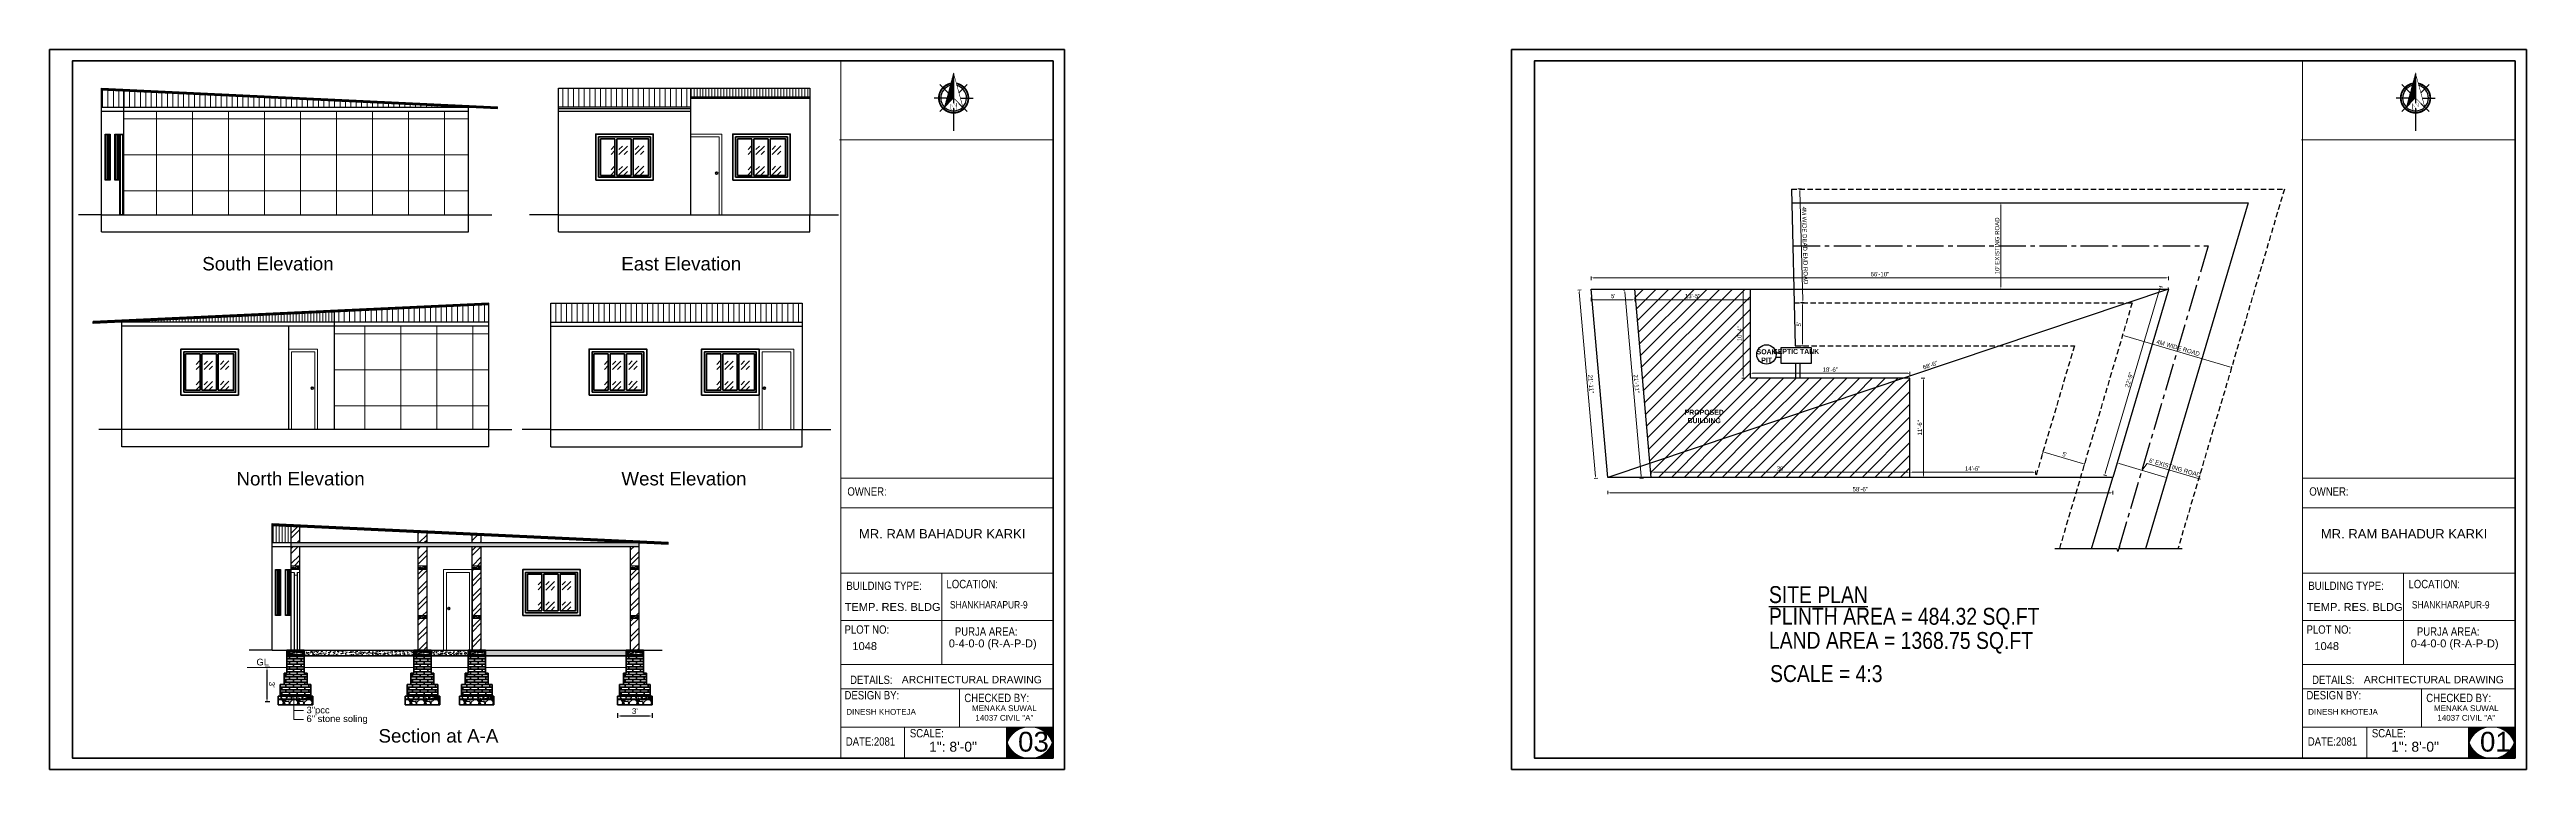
# Model space of a CAD drawing. Header units: inches. Extents: x 392906 to 410488, y -52747 to -40742.
# Drawn here: x 394936 to 397518, y -52747 to -51996 of the extents above; entities that cross this region are included whole.
import ezdxf

# ---------------------------------------------------------------- set-up
doc = ezdxf.new("R2010")
doc.units = ezdxf.units.IN
doc.header["$LTSCALE"] = 2
doc.header["$MEASUREMENT"] = 0
doc.header["$PDMODE"] = 34
doc.linetypes.add('CENTER2', pattern=[28.575, 19.05, -3.175, 3.175, -3.175])
doc.linetypes.add('DASHED2', pattern=[0.375, 0.25, -0.125])
doc.layers.get('0').update_dxf_attribs({"linetype": 'CONTINUOUS'})
doc.layers.get('DEFPOINTS').update_dxf_attribs({"color": 141, "linetype": 'CONTINUOUS'})
for name, color, linetype, lineweight in [('1', 7, 'CONTINUOUS', 13), ('DIMENTION', 140, 'CONTINUOUS', 0), ('door', 20, 'CONTINUOUS', 35), ('Rebars', 1, 'CONTINUOUS', 13), ('Siteplan', 7, 'CONTINUOUS', 30), ('steps', 253, 'CONTINUOUS', 20), ('TEXT', 181, 'CONTINUOUS', 25), ('WALL - A', 1, 'CONTINUOUS', 40)]:
    doc.layers.add(name, color=color, linetype=linetype, lineweight=lineweight)
doc.layers.add('Normal Wall', color=7, linetype='CONTINUOUS', lineweight=35, true_color=0xffaf89)
doc.layers.add('Rear Wall', color=7, linetype='CONTINUOUS', lineweight=20, true_color=0xd4e480)
doc.layers.add('plan wall', color=7, linetype='CONTINUOUS')
doc.styles.add('Lettring Text', font='arial.ttf')
doc.styles.get("Standard").update_dxf_attribs({"font": 'ARIALN.TTF'})
doc.styles.add('SwissBT', font='swiss.ttf', dxfattribs={"height": 12})
doc.dimstyles.new('Copy of Standard', dxfattribs={"dimtxt": 6, "dimasz": 2.875, "dimexe": 2, "dimexo": 4, "dimgap": 2, "dimtad": 1, "dimdec": 0, "dimrnd": 1, "dimzin": 0, "dimdsep": 46, "dimlunit": 4, "dimtxsty": 'Lettring Text', "dimcen": 0.1, "dimclrd": 7, "dimclre": 7, "dimclrt": 7, "dimazin": 0, "dimtfac": 0.645, "dimtdec": 0, "dimtmove": 1, "dimatfit": 0, "dimfxl": 3, "dimfxlon": 1, "dimtfillclr": 256, "dimtolj": 1, "dimtzin": 0, "dimlwd": -1, "dimlwe": -1, "dimarcsym": 2})
pattern_1 = [(90, (-4214.7295, -2418.4243), (-5.625, 0), [])]
pattern_2 = [(45, (652.733, -4189.249), (-8.83883476, 8.83883476), [])]
pattern_3 = [(45, (-8202.434, -2872.334), (-7.9549513, 7.9549513), []), (45, (-8197.13, -2872.334), (-7.9549513, 7.9549513), [])]
pattern_4 = [(50, (-8202.434, -2872.334), (5.73808146, -0.50201708), [0.6, -6.6]), (355, (-8202.434, -2872.334), (-1.11001067, 6.01753707), [0.48, -5.28]), (100.4514445, (-8201.9557, -2872.376), (4.628070774, 5.51551993), [0.50992154, -5.6091369]), (46.1842, (-8202.434, -2870.734), (8.53793065, -1.32415425), [0.9, -9.9]), (96.6356355, (-8201.722, -2870.844), (7.47729557, 7.7929488), [0.76488274, -8.41371008]), (351.184164, (-8202.434, -2870.734), (7.47729556, 7.7929488), [0.72, -7.92]), (21, (-8201.634, -2871.134), (4.775256417, -3.220951125), [0.6, -6.6]), (326, (-8201.634, -2871.134), (1.946522655, 5.80120036), [0.48, -5.28]), (71.4514447, (-8201.236, -2871.4025), (6.721779014, 2.58024922), [0.50992152, -5.6091369]), (37.5, (-8202.4338, -2872.334), (0.097278843, 2.663150831), [0, -5.216, 0, -5.36, 0, -5.3]), (7.5, (-8202.4338, -2872.334), (2.1045563, 3.155293695), [0, -3.056, 0, -5.096, 0, -2.02]), (327.5, (-8204.2178, -2872.334), (4.270579489, -0.180438974), [0, -2, 0, -6.24, 0, -8.28]), (317.5, (-8205.018, -2872.334), (4.665489355, 0.80083986), [0, -2.6, 0, -4.144, 0, -5.88])]
pattern_5 = [(228.0127875, (34147.0925, -21891.3475), (-120, -135), [2.01804, -199.7863207]), (184.96974073, (34145.7425, -21892.84754), (180, 15), [3.46302, -342.8388714]), (132.51044708, (34142.2925, -21893.1475), (150, -165), [2.44182, -241.74048894]), (267.273689, (34136.4425, -21896.89754), (15, 300), [3.15357, -312.2033706]), (292.83365418, (34136.2925, -21900.04754), (-75, 180), [3.092325, -306.1405969]), (357.273689, (34137.4925, -21902.89754), (-300, 15), [3.15357, -312.2033706]), (37.69424047, (34140.6425, -21903.04754), (-195, -150), [4.170435, -412.87272823]), (72.25532837, (34143.9425, -21900.49754), (105, 330), [3.93732, -389.79482245]), (121.42956562, (34145.1425, -21896.74754), (-120, 195), [3.16425, -313.26109665]), (175.2363583, (34143.4925, -21894.0475), (165, -15), [3.61248, -177.0114387]), (222.3974378, (34139.8925, -21893.74754), (-180, -165), [4.67172, -462.5006251]), (138.81407483, (34151.2925, -21897.0475), (-105, 90), [1.594515, -157.8576722]), (171.4692344, (34150.0925, -21895.99754), (195, -30), [3.033555, -300.32267124]), (225, (34147.093, -21895.548), (-2e-15, -15), [2.121315, -19.09188844]), (203.1985905, (34146.0425, -21893.7475), (75, 30), [1.14237, -113.0942266]), (291.8014095, (34144.9925, -21894.1975), (-15, 45), [1.615545, -79.1619271]), (30.9637565, (34145.5925, -21895.6975), (45, 30), [2.623935, -84.8403434]), (161.5650512, (34147.8425, -21894.3475), (30, -15), [1.897365, -45.5367999]), (16.38954033, (34136.2925, -21894.1975), (150, 45), [2.658, -263.1426772]), (70.34617594, (34138.8425, -21893.4475), (-60, -165), [2.229915, -220.7611162]), (293.1985905, (34147.8425, -21891.3475), (-30, 75), [2.284725, -111.9518716]), (343.61045967, (34148.7425, -21893.4475), (-150, 45), [2.658, -263.1426772]), (339.4439548, (34136.2925, -21903.4975), (-75, 30), [2.5632, -125.5968562]), (294.77514057, (34138.6925, -21904.3975), (-75, 165), [2.14767, -212.61964595]), (66.8014095, (34147.9925, -21906.3475), (30, 75), [2.284725, -111.9518716]), (17.35402464, (34148.8925, -21904.2475), (-195, -60), [2.514465, -248.9313542]), (69.4439548, (34140.6425, -21906.3475), (-30, -75), [1.2816, -126.8784562]), (101.3099325, (34147.0925, -21906.3475), (-15, 60), [0.76485, -75.7204427]), (165.9637565, (34146.9425, -21905.5975), (45, -15), [3.092325, -58.7542594]), (186.00900596, (34143.9425, -21904.84754), (150, 15), [2.86575, -283.7088476]), (303.6900675, (34145.5925, -21897.0475), (-15, 30), [2.16333, -51.91993913]), (353.15722659, (34146.7925, -21898.84754), (255, -30), [3.77691, -373.91343936]), (60.9453959, (34150.5425, -21899.2975), (-60, -105), [1.54434, -152.8901121]), (90, (34151.293, -21897.948), (-15, 15), [0.9, -14.1]), (120.25643716, (34143.6425, -21904.3975), (60, -105), [2.08386, -206.30279984]), (48.0127875, (34142.5925, -21902.5975), (120, 135), [4.03608, -197.7682807]), (0, (34145.293, -21899.598), (15, 15), [3.9, -11.1]), (325.30484647, (34149.1925, -21899.5975), (150, -105), [2.37171, -234.7991145]), (254.0546041, (34151.1425, -21900.9475), (-15, -60), [2.18403, -107.01761834]), (207.64597536, (34150.5425, -21903.04754), (-285, -150), [3.555975, -352.04211273]), (175.42607874, (34147.3925, -21904.69754), (-195, 15), [3.761985, -372.4361011])]
pattern_6 = [(50, (330864.4597, 63890.007), (5.73808146, -0.50201708), [0.6, -6.6]), (355, (330864.4597, 63890.007), (-1.11001067, 6.01753707), [0.48, -5.28]), (100.4514, (330864.938, 63889.9654), (4.62807505, 5.51551634), [0.50992152, -5.6091369]), (46.1842, (330864.46, 63891.607), (8.5379284, -1.3241521), [0.9, -9.9]), (96.6356, (330865.171, 63891.497), (7.47730164, 7.79294297), [0.7648823, -8.413704]), (351.1842, (330864.46, 63891.607), (7.47729556, 7.7929488), [0.72, -7.92]), (21, (330865.2597, 63891.207), (4.77525642, -3.22095113), [0.6, -6.6]), (326, (330865.2597, 63891.207), (1.94652266, 5.80120036), [0.48, -5.28]), (71.4514, (330865.6576, 63890.939), (6.72178103, 2.58024397), [0.50992152, -5.6091369]), (37.5, (330864.4597, 63890.0072), (0.097278843, 2.66315083), [0, -5.216, 0, -5.36, 0, -5.3]), (7.5, (330864.4597, 63890.0072), (2.1045563, 3.155293695), [0, -3.056, 0, -5.096, 0, -2.02]), (327.5, (330862.6757, 63890.0072), (4.27057949, -0.180438974), [0, -2, 0, -6.24, 0, -8.28]), (317.5, (330861.8757, 63890.0072), (4.66548935, 0.80083986), [0, -2.6, 0, -4.144, 0, -5.88])]
pattern_7 = [(228.0127875, (34279.3332, -21891.3475), (-120, -135), [2.01804, -199.7863207]), (184.96974073, (34277.9832, -21892.84754), (180, 15), [3.46302, -342.8388714]), (132.51044708, (34274.5332, -21893.1475), (150, -165), [2.44182, -241.74048894]), (267.273689, (34268.6832, -21896.89754), (15, 300), [3.15357, -312.2033706]), (292.83365418, (34268.5332, -21900.04754), (-75, 180), [3.092325, -306.1405969]), (357.273689, (34269.7332, -21902.89754), (-300, 15), [3.15357, -312.2033706]), (37.69424047, (34272.8832, -21903.04754), (-195, -150), [4.170435, -412.87272823]), (72.25532837, (34276.1832, -21900.49754), (105, 330), [3.93732, -389.79482245]), (121.42956562, (34277.3832, -21896.74754), (-120, 195), [3.16425, -313.26109665]), (175.2363583, (34275.7332, -21894.0475), (165, -15), [3.61248, -177.0114387]), (222.3974378, (34272.13323, -21893.74754), (-180, -165), [4.67172, -462.5006251]), (138.81407483, (34283.5332, -21897.0475), (-105, 90), [1.594515, -157.8576722]), (171.4692344, (34282.3332, -21895.99754), (195, -30), [3.033555, -300.32267124]), (225, (34279.333, -21895.548), (-2e-15, -15), [2.121315, -19.09188844]), (203.1985905, (34278.2832, -21893.7475), (75, 30), [1.14237, -113.0942266]), (291.8014095, (34277.2332, -21894.1975), (-15, 45), [1.615545, -79.1619271]), (30.9637565, (34277.8332, -21895.6975), (45, 30), [2.623935, -84.8403434]), (161.5650512, (34280.083, -21894.3475), (30, -15), [1.897365, -45.5367999]), (16.38954033, (34268.5332, -21894.1975), (150, 45), [2.658, -263.1426772]), (70.34617594, (34271.0832, -21893.4475), (-60, -165), [2.229915, -220.7611162]), (293.1985905, (34280.0832, -21891.3475), (-30, 75), [2.284725, -111.9518716]), (343.61045967, (34280.9832, -21893.4475), (-150, 45), [2.658, -263.1426772]), (339.4439548, (34268.5332, -21903.4975), (-75, 30), [2.5632, -125.5968562]), (294.77514057, (34270.9332, -21904.3975), (-75, 165), [2.14767, -212.61964595]), (66.8014095, (34280.2332, -21906.3475), (30, 75), [2.284725, -111.9518716]), (17.35402464, (34281.1332, -21904.2475), (-195, -60), [2.514465, -248.9313542]), (69.4439548, (34272.8832, -21906.3475), (-30, -75), [1.2816, -126.8784562]), (101.3099325, (34279.3332, -21906.3475), (-15, 60), [0.76485, -75.7204427]), (165.9637565, (34279.1832, -21905.5975), (45, -15), [3.092325, -58.7542594]), (186.00900596, (34276.1832, -21904.84754), (150, 15), [2.86575, -283.7088476]), (303.6900675, (34277.8332, -21897.0475), (-15, 30), [2.16333, -51.91993913]), (353.15722659, (34279.0332, -21898.84754), (255, -30), [3.77691, -373.91343936]), (60.9453959, (34282.7832, -21899.2975), (-60, -105), [1.54434, -152.8901121]), (90, (34283.533, -21897.948), (-15, 15), [0.9, -14.1]), (120.25643716, (34275.8832, -21904.3975), (60, -105), [2.08386, -206.30279984]), (48.0127875, (34274.8332, -21902.5975), (120, 135), [4.03608, -197.7682807]), (0, (34277.533, -21899.598), (15, 15), [3.9, -11.1]), (325.30484647, (34281.4332, -21899.5975), (150, -105), [2.37171, -234.7991145]), (254.0546041, (34283.3832, -21900.9475), (-15, -60), [2.18403, -107.01761834]), (207.64597536, (34282.7832, -21903.04754), (-285, -150), [3.555975, -352.04211273]), (175.42607874, (34279.6332, -21904.69754), (-195, 15), [3.761985, -372.4361011])]
pattern_8 = [(50, (330996.7004, 63890.007), (5.73808146, -0.50201708), [0.6, -6.6]), (355, (330996.7004, 63890.007), (-1.11001067, 6.01753707), [0.48, -5.28]), (100.4514, (330997.1785, 63889.9654), (4.62807505, 5.51551634), [0.50992152, -5.6091369]), (46.1842, (330996.7004, 63891.607), (8.5379284, -1.3241521), [0.9, -9.9]), (96.6356, (330997.412, 63891.497), (7.47730164, 7.79294297), [0.7648823, -8.413704]), (351.1842, (330996.7, 63891.607), (7.47729556, 7.7929488), [0.72, -7.92]), (21, (330997.5004, 63891.207), (4.77525642, -3.22095113), [0.6, -6.6]), (326, (330997.5004, 63891.207), (1.94652266, 5.80120036), [0.48, -5.28]), (71.4514, (330997.8983, 63890.939), (6.72178103, 2.58024397), [0.50992152, -5.6091369]), (37.5, (330996.7004, 63890.0072), (0.097278843, 2.66315083), [0, -5.216, 0, -5.36, 0, -5.3]), (7.5, (330996.7004, 63890.0072), (2.1045563, 3.155293695), [0, -3.056, 0, -5.096, 0, -2.02]), (327.5, (330994.9164, 63890.0072), (4.27057949, -0.180438974), [0, -2, 0, -6.24, 0, -8.28]), (317.5, (330994.1164, 63890.0072), (4.66548935, 0.80083986), [0, -2.6, 0, -4.144, 0, -5.88])]
pattern_9 = [(228.0127875, (34335.843, -21891.3475), (-120, -135), [2.01804, -199.7863207]), (184.96974073, (34334.493, -21892.84754), (180, 15), [3.46302, -342.8388714]), (132.51044708, (34331.043, -21893.1475), (150, -165), [2.44182, -241.74048894]), (267.273689, (34325.193, -21896.89754), (15, 300), [3.15357, -312.2033706]), (292.83365418, (34325.043, -21900.04754), (-75, 180), [3.092325, -306.1405969]), (357.273689, (34326.243, -21902.89754), (-300, 15), [3.15357, -312.2033706]), (37.69424047, (34329.393, -21903.04754), (-195, -150), [4.170435, -412.87272823]), (72.25532837, (34332.693, -21900.49754), (105, 330), [3.93732, -389.79482245]), (121.42956562, (34333.893, -21896.74754), (-120, 195), [3.16425, -313.26109665]), (175.2363583, (34332.243, -21894.0475), (165, -15), [3.61248, -177.0114387]), (222.3974378, (34328.643, -21893.74754), (-180, -165), [4.67172, -462.5006251]), (138.81407483, (34340.043, -21897.0475), (-105, 90), [1.594515, -157.8576722]), (171.4692344, (34338.843, -21895.99754), (195, -30), [3.033555, -300.32267124]), (225, (34335.843, -21895.548), (-2e-15, -15), [2.121315, -19.09188844]), (203.1985905, (34334.793, -21893.7475), (75, 30), [1.14237, -113.0942266]), (291.8014095, (34333.743, -21894.1975), (-15, 45), [1.615545, -79.1619271]), (30.9637565, (34334.343, -21895.6975), (45, 30), [2.623935, -84.8403434]), (161.5650512, (34336.593, -21894.3475), (30, -15), [1.897365, -45.5367999]), (16.38954033, (34325.043, -21894.1975), (150, 45), [2.658, -263.1426772]), (70.34617594, (34327.593, -21893.4475), (-60, -165), [2.229915, -220.7611162]), (293.1985905, (34336.593, -21891.3475), (-30, 75), [2.284725, -111.9518716]), (343.61045967, (34337.493, -21893.4475), (-150, 45), [2.658, -263.1426772]), (339.4439548, (34325.043, -21903.4975), (-75, 30), [2.5632, -125.5968562]), (294.77514057, (34327.443, -21904.3975), (-75, 165), [2.14767, -212.61964595]), (66.8014095, (34336.743, -21906.3475), (30, 75), [2.284725, -111.9518716]), (17.35402464, (34337.643, -21904.2475), (-195, -60), [2.514465, -248.9313542]), (69.4439548, (34329.393, -21906.3475), (-30, -75), [1.2816, -126.8784562]), (101.3099325, (34335.843, -21906.3475), (-15, 60), [0.76485, -75.7204427]), (165.9637565, (34335.693, -21905.5975), (45, -15), [3.092325, -58.7542594]), (186.00900596, (34332.693, -21904.84754), (150, 15), [2.86575, -283.7088476]), (303.6900675, (34334.343, -21897.0475), (-15, 30), [2.16333, -51.91993913]), (353.15722659, (34335.543, -21898.84754), (255, -30), [3.77691, -373.91343936]), (60.9453959, (34339.293, -21899.2975), (-60, -105), [1.54434, -152.8901121]), (90, (34340.043, -21897.948), (-15, 15), [0.9, -14.1]), (120.25643716, (34332.393, -21904.3975), (60, -105), [2.08386, -206.30279984]), (48.0127875, (34331.343, -21902.5975), (120, 135), [4.03608, -197.7682807]), (0, (34334.043, -21899.598), (15, 15), [3.9, -11.1]), (325.30484647, (34337.943, -21899.5975), (150, -105), [2.37171, -234.7991145]), (254.0546041, (34339.893, -21900.9475), (-15, -60), [2.18403, -107.01761834]), (207.64597536, (34339.293, -21903.04754), (-285, -150), [3.555975, -352.04211273]), (175.42607874, (34336.143, -21904.69754), (-195, 15), [3.761985, -372.4361011])]
pattern_10 = [(50, (331053.21, 63890.007), (5.73808146, -0.50201708), [0.6, -6.6]), (355, (331053.21, 63890.007), (-1.11001067, 6.01753707), [0.48, -5.28]), (100.4514, (331053.6883, 63889.9654), (4.62807505, 5.51551634), [0.50992152, -5.6091369]), (46.1842, (331053.21, 63891.607), (8.5379284, -1.3241521), [0.9, -9.9]), (96.6356, (331053.922, 63891.497), (7.47730164, 7.79294297), [0.7648823, -8.413704]), (351.1842, (331053.21, 63891.607), (7.47729556, 7.7929488), [0.72, -7.92]), (21, (331054.01, 63891.207), (4.77525642, -3.22095113), [0.6, -6.6]), (326, (331054.01, 63891.207), (1.94652266, 5.80120036), [0.48, -5.28]), (71.4514, (331054.408, 63890.939), (6.72178103, 2.58024397), [0.50992152, -5.6091369]), (37.5, (331053.2101, 63890.0072), (0.097278843, 2.66315083), [0, -5.216, 0, -5.36, 0, -5.3]), (7.5, (331053.21, 63890.0072), (2.1045563, 3.155293695), [0, -3.056, 0, -5.096, 0, -2.02]), (327.5, (331051.4261, 63890.0072), (4.27057949, -0.180438974), [0, -2, 0, -6.24, 0, -8.28]), (317.5, (331050.626, 63890.0072), (4.66548935, 0.80083986), [0, -2.6, 0, -4.144, 0, -5.88])]
pattern_11 = [(228.0127875, (34500.8332, -21891.3475), (-120, -135), [2.01804, -199.7863207]), (184.96974073, (34499.4832, -21892.84754), (180, 15), [3.46302, -342.8388714]), (132.51044708, (34496.0332, -21893.1475), (150, -165), [2.44182, -241.74048894]), (267.273689, (34490.1832, -21896.89754), (15, 300), [3.15357, -312.2033706]), (292.83365418, (34490.0332, -21900.04754), (-75, 180), [3.092325, -306.1405969]), (357.273689, (34491.2332, -21902.89754), (-300, 15), [3.15357, -312.2033706]), (37.69424047, (34494.3832, -21903.04754), (-195, -150), [4.170435, -412.87272823]), (72.25532837, (34497.6832, -21900.49754), (105, 330), [3.93732, -389.79482245]), (121.42956562, (34498.8832, -21896.74754), (-120, 195), [3.16425, -313.26109665]), (175.2363583, (34497.2332, -21894.0475), (165, -15), [3.61248, -177.0114387]), (222.3974378, (34493.63323, -21893.74754), (-180, -165), [4.67172, -462.5006251]), (138.81407483, (34505.0332, -21897.0475), (-105, 90), [1.594515, -157.8576722]), (171.4692344, (34503.8332, -21895.99754), (195, -30), [3.033555, -300.32267124]), (225, (34500.833, -21895.548), (-2e-15, -15), [2.121315, -19.09188844]), (203.1985905, (34499.7832, -21893.7475), (75, 30), [1.14237, -113.0942266]), (291.8014095, (34498.7332, -21894.1975), (-15, 45), [1.615545, -79.1619271]), (30.9637565, (34499.3332, -21895.6975), (45, 30), [2.623935, -84.8403434]), (161.5650512, (34501.583, -21894.3475), (30, -15), [1.897365, -45.5367999]), (16.38954033, (34490.0332, -21894.1975), (150, 45), [2.658, -263.1426772]), (70.34617594, (34492.5832, -21893.4475), (-60, -165), [2.229915, -220.7611162]), (293.1985905, (34501.5832, -21891.3475), (-30, 75), [2.284725, -111.9518716]), (343.61045967, (34502.4832, -21893.4475), (-150, 45), [2.658, -263.1426772]), (339.4439548, (34490.0332, -21903.4975), (-75, 30), [2.5632, -125.5968562]), (294.77514057, (34492.4332, -21904.3975), (-75, 165), [2.14767, -212.61964595]), (66.8014095, (34501.7332, -21906.3475), (30, 75), [2.284725, -111.9518716]), (17.35402464, (34502.6332, -21904.2475), (-195, -60), [2.514465, -248.9313542]), (69.4439548, (34494.3832, -21906.3475), (-30, -75), [1.2816, -126.8784562]), (101.3099325, (34500.8332, -21906.3475), (-15, 60), [0.76485, -75.7204427]), (165.9637565, (34500.6832, -21905.5975), (45, -15), [3.092325, -58.7542594]), (186.00900596, (34497.6832, -21904.84754), (150, 15), [2.86575, -283.7088476]), (303.6900675, (34499.3332, -21897.0475), (-15, 30), [2.16333, -51.91993913]), (353.15722659, (34500.5332, -21898.84754), (255, -30), [3.77691, -373.91343936]), (60.9453959, (34504.2832, -21899.2975), (-60, -105), [1.54434, -152.8901121]), (90, (34505.033, -21897.948), (-15, 15), [0.9, -14.1]), (120.25643716, (34497.3832, -21904.3975), (60, -105), [2.08386, -206.30279984]), (48.0127875, (34496.3332, -21902.5975), (120, 135), [4.03608, -197.7682807]), (0, (34499.033, -21899.598), (15, 15), [3.9, -11.1]), (325.30484647, (34502.9332, -21899.5975), (150, -105), [2.37171, -234.7991145]), (254.0546041, (34504.8832, -21900.9475), (-15, -60), [2.18403, -107.01761834]), (207.64597536, (34504.2832, -21903.04754), (-285, -150), [3.555975, -352.04211273]), (175.42607874, (34501.1332, -21904.69754), (-195, 15), [3.761985, -372.4361011])]
pattern_12 = [(50, (331218.2004, 63890.007), (5.73808146, -0.50201708), [0.6, -6.6]), (355, (331218.2004, 63890.007), (-1.11001067, 6.01753707), [0.48, -5.28]), (100.4514, (331218.6785, 63889.9654), (4.62807505, 5.51551634), [0.50992152, -5.6091369]), (46.1842, (331218.2004, 63891.607), (8.5379284, -1.3241521), [0.9, -9.9]), (96.6356, (331218.912, 63891.497), (7.47730164, 7.79294297), [0.7648823, -8.413704]), (351.1842, (331218.2, 63891.607), (7.47729556, 7.7929488), [0.72, -7.92]), (21, (331219.0004, 63891.207), (4.77525642, -3.22095113), [0.6, -6.6]), (326, (331219.0004, 63891.207), (1.94652266, 5.80120036), [0.48, -5.28]), (71.4514, (331219.3983, 63890.939), (6.72178103, 2.58024397), [0.50992152, -5.6091369]), (37.5, (331218.2004, 63890.0072), (0.097278843, 2.66315083), [0, -5.216, 0, -5.36, 0, -5.3]), (7.5, (331218.2004, 63890.0072), (2.1045563, 3.155293695), [0, -3.056, 0, -5.096, 0, -2.02]), (327.5, (331216.4164, 63890.0072), (4.27057949, -0.180438974), [0, -2, 0, -6.24, 0, -8.28]), (317.5, (331215.6164, 63890.0072), (4.66548935, 0.80083986), [0, -2.6, 0, -4.144, 0, -5.88])]

msp = doc.modelspace()

# ---------------------------------------------------------------- texts
at = {"color": 0}
for s, p in [('OWNER:', (395767.9, -52461.2)), ('OWNER:', (397291.8, -52461.2)), ('LOCATION:', (395871.2, -52557.7)), ('LOCATION:', (397395.2, -52557.7))]:
    msp.add_text(s, height=8.7, dxfattribs=at).set_placement(p)
at = {"color": 7, "linetype": 'ByBlock', "lineweight": 5}
for s, insert, char_height, width, attachment_point in [('{\\fArial CE|b0|i0|c0|p34;South Elevation}', (395163.9, -52219.5), 14, 235.547, 5), ('{\\fArial CE|b0|i0|c0|p34;East Elevation}', (395594.7, -52219.5), 14, 235.547, 5), ('{\\fArial CE|b0|i0|c0|p34;North Elevation}', (395197.9, -52443.6), 14, 235.547, 5), ('{\\fArial CE|b0|i0|c0|p34;West Elevation}', (395597.5, -52443.6), 14, 235.547, 5), ('{\\fArial CE|b0|i0|c0|p34;GL}', (395151.9, -52631.2), 7, 174.101, 1), ("{\\fArial CE|b0|i0|c238|p34;3'}'{\\fArial CE|b0|i0|c238|p34;pcc}", (395204.1, -52681.2), 7, 174.101, 1), ("{\\fArial CE|b0|i0|c0|p34;6\\fArial CE|b0|i0|c238|p34;'}'{\\fArial CE|b0|i0|c238|p34; \\fArial CE|b0|i0|c0|p34;stone\\fArial CE|b0|i0|c238|p34; soling}", (395204.1, -52690.2), 7, 174.101, 1), ('{\\fArial CE|b0|i0|c0|p34;Section at A-A}', (395341.6, -52711.7), 14, 235.547, 5)]:
    msp.add_mtext(s, dxfattribs=dict(at, insert=insert, char_height=char_height, width=width, attachment_point=attachment_point))
at = {"layer": 'plan wall', "ltscale": 3, "char_height": 17.612, "attachment_point": 7, "rotation": 359.9411}
for s, insert in [('{\\LSITE PLAN}', (396728.5, -52573.4)), ('PLINTH AREA = 484.32 SQ.FT', (396728.5, -52600.4)), ('LAND AREA = 1368.75 SQ.FT', (396728.5, -52625.6)), ('SCALE = 4:3', (396729.7, -52655.7))]:
    msp.add_mtext(s, dxfattribs=dict(at, insert=insert))
at = {"layer": 'TEXT', "color": 0}
for s, height, p in [('OWNER:', 8.7, (395767.9, -52461.2)), ('OWNER:', 8.7, (397291.8, -52461.2)), ('LOCATION:', 8.7, (395871.2, -52557.7)), ('LOCATION:', 8.7, (397395.2, -52557.7)), ('CHECKED BY:', 8.704, (395889.8, -52676.4)), ('CHECKED BY:', 8.704, (395889.8, -52676.4)), ('CHECKED BY:', 8.704, (397413.7, -52676.4)), ('CHECKED BY:', 8.704, (397413.7, -52676.4)), ('SCALE:', 8.7, (395833, -52713.2)), ('SCALE:', 8.7, (395833, -52713.2)), ('SCALE:', 8.7, (397357, -52713.2)), ('SCALE:', 8.7, (397357, -52713.2))]:
    msp.add_text(s, height=height, dxfattribs=at).set_placement(p)
at = {"layer": 'TEXT', "color": 0, "linetype": 'ByBlock', "style": 'SwissBT'}
for s, insert, char_height, width, attachment_point in [('MR. RAM BAHADUR KARKI', (395866.7, -52496.1), 9.72, 217.511, 2), ('MR. RAM BAHADUR KARKI', (397390.6, -52496.1), 9.72, 217.511, 2), ('ARCHITECTURAL DRAWING', (395824.6, -52649.1), 7.74, 268.532, 1), ('ARCHITECTURAL DRAWING', (397348.6, -52649.1), 7.74, 268.532, 1), ('DINESH KHOTEJA', (395766.7, -52683.6), 6, 201.528, 1), ('MENAKA SUWAL\\P14037 CIVIL "A"', (395931.5, -52679.8), 6, 88.549, 2), ('DINESH KHOTEJA', (397290.6, -52683.6), 6, 201.528, 1), ('MENAKA SUWAL\\P14037 CIVIL "A"', (397455.4, -52679.8), 6, 88.549, 2)]:
    msp.add_mtext(s, dxfattribs=dict(at, insert=insert, char_height=char_height, width=width, attachment_point=attachment_point))
at = {"layer": 'TEXT', "color": 0, "attachment_point": 1}
for s, insert, char_height, width in [('BUILDING TYPE:', (395766.8, -52550.8), 8.704, 148.555), ('BUILDING TYPE:', (395766.8, -52550.8), 8.704, 148.555), ('BUILDING TYPE:', (397290.8, -52550.8), 8.704, 148.555), ('BUILDING TYPE:', (397290.8, -52550.8), 8.704, 148.555), ('PLOT NO: ', (395764.9, -52596.4), 8.7, 138.027), ('PLOT NO: ', (395764.9, -52596.4), 8.7, 138.027), ('PURJA AREA:', (395879.9, -52598.5), 8.704, 197.582), ('PURJA AREA:', (395879.9, -52598.5), 8.704, 197.582), ('PLOT NO: ', (397288.9, -52596.4), 8.7, 138.027), ('PLOT NO: ', (397288.9, -52596.4), 8.7, 138.027), ('PURJA AREA:', (397403.9, -52598.5), 8.704, 197.582), ('PURJA AREA:', (397403.9, -52598.5), 8.704, 197.582), ('DESIGN BY:', (395764.9, -52664.9), 8.7, 138.027), ('DESIGN BY:', (395764.9, -52664.9), 8.7, 138.027), ('DETAILS: ', (395770.7, -52648.8), 8.7, 138.027), ('DESIGN BY:', (397288.8, -52664.9), 8.7, 138.027), ('DESIGN BY:', (397288.8, -52664.9), 8.7, 138.027), ('DETAILS: ', (397294.7, -52648.8), 8.7, 138.027), ('DATE:2081', (395766.2, -52713.1), 8.7, 34.818), ('DATE:2081', (397290.2, -52713.1), 8.7, 34.818)]:
    msp.add_mtext(s, dxfattribs=dict(at, insert=insert, char_height=char_height, width=width))
at = {"layer": 'TEXT', "color": 0, "style": 'SwissBT'}
for s, insert, char_height, width, attachment_point in [('TEMP. RES. BLDG', (395765.1, -52573.1), 8.256, 163.214, 1), ('TEMP. RES. BLDG', (397289.1, -52573.1), 8.256, 163.214, 1), ('1048', (395773.1, -52613.9), 8.26, 163.214, 1), ('0-4-0-0 (R-A-P-D)', (395919.4, -52611.1), 8.256, 163.214, 2), ('1048', (397297.1, -52613.9), 8.26, 163.214, 1), ('0-4-0-0 (R-A-P-D)', (397443.3, -52611.1), 8.256, 163.214, 2), ('03', (395945.8, -52707.4), 20.64, 20.158, 1), ('01', (397469.7, -52707.4), 20.64, 20.158, 1)]:
    msp.add_mtext(s, dxfattribs=dict(at, insert=insert, char_height=char_height, width=width, attachment_point=attachment_point))
at = {"layer": 'TEXT', "color": 0, "linetype": 'ByBlock', "char_height": 7.671, "attachment_point": 1}
for insert in [(395874.8, -52571.1), (397398.7, -52571.1)]:
    msp.add_mtext_dynamic_manual_height_columns('SHANKHARAPUR-9', width=381.035, gutter_width=1.53, heights=[0], dxfattribs=dict(at, insert=insert))
at = {"layer": 'TEXT', "color": 0, "ltscale": 0.5, "char_height": 10.32, "width": 127.534, "attachment_point": 1, "style": 'SwissBT'}
for insert in [(395853.1, -52717.8), (395853.1, -52717.8), (397377.1, -52717.8), (397377.1, -52717.8)]:
    msp.add_mtext('1": 8\'-0"', dxfattribs=dict(at, insert=insert))

# ---------------------------------------------------------------- blocks, each defined once
blk = doc.blocks.new('*X29')
at = {"color": 0}
for p, q in [((144.6, -419.7), (147.6, -416.7)), ((144.8, -419), (147.6, -416.1)), ((145, -418.3), (147.6, -415.6)), ((145.2, -417.5), (147.6, -415.1)), ((145.4, -416.8), (147.6, -414.5)), ((145.6, -416.1), (147.6, -414)), ((145.8, -415.3), (147.6, -413.5)), ((146, -414.6), (147.6, -412.9)), ((146.2, -413.9), (147.6, -412.4)), ((146.4, -413.1), (147.6, -411.9)), ((146.6, -412.4), (147.6, -411.3)), ((146.8, -411.7), (147.6, -410.8)), ((147, -411), (147.6, -410.3)), ((147.2, -410.2), (147.6, -409.8)), ((147.4, -409.5), (147.6, -409.2)), ((147.6, -408.8), (147.6, -408.7)), ((142.8, -426.3), (147.6, -421.4)), ((143, -425.6), (147.6, -420.9)), ((143.2, -424.8), (147.6, -420.4)), ((143.4, -424.1), (147.6, -419.8)), ((143.6, -423.4), (147.6, -419.3)), ((143.8, -422.6), (147.6, -418.8)), ((144, -421.9), (147.6, -418.2)), ((144.2, -421.2), (147.6, -417.7)), ((144.4, -420.4), (147.6, -417.2))]:
    blk.add_line(p, q, dxfattribs=at)
blk = doc.blocks.new('NORTH_15')
for p, q in [((-13.4, 0), (2.7, 0)), ((-2.9, 2.9), (-7.4, 7.4)), ((0, 3.7), (0, 10.6)), ((2.9, 2.9), (7.4, 7.4)), ((5.5, 0), (17.8, 0)), ((-2.9, -2.9), (-7.4, -7.4)), ((0, -3.7), (0, -10.6)), ((2.9, -2.9), (7.4, -7.4))]:
    blk.add_line(p, q)
for points, const_width in [([(5, -5), (-13.4, 0), (4.9, 5), (0, 0), (5, -5)], 0.3), ([(5.9, -1.5), (6, -1.5), (6.1, -1.5), (6.1, -1.5), (6.2, -1.5), (6.2, -1.5), (6.3, -1.5), (6.3, -1.5), (6.3, -1.4), (6.3, -1.4), (6.3, -1.4), (6.3, -1.3), (6.4, -1.3), (6.4, -1.2), (6.4, -1.2), (6.4, -1.1), (6.4, -1), (6.5, -1), (6.5, -2.3), (6.4, -2.3), (6.4, -2.3), (6.4, -2.2), (6.4, -2.2), (6.4, -2.1), (6.4, -2), (6.3, -2), (6.3, -1.9), (6.3, -1.9), (6.3, -1.9), (6.3, -1.9), (6.3, -1.8), (6.2, -1.8), (6.2, -1.8), (6.1, -1.8), (6.1, -1.8), (6, -1.8), (5.9, -1.8), (2.7, -1.8), (2.7, -2.3), (2.5, -2.3), (2.5, -0.2), (4.7, 1.4), (3.1, 1.4), (3.1, 1.4), (3, 1.4), (2.9, 1.4), (2.9, 1.4), (2.8, 1.4), (2.8, 1.4), (2.8, 1.4), (2.8, 1.3), (2.7, 1.3), (2.7, 1.3), (2.7, 1.2), (2.7, 1.2), (2.7, 1.1), (2.7, 1), (2.7, 1), (2.7, 0.9), (2.7, 0.9), (2.5, 0.9), (2.5, 2.2), (2.7, 2.2), (2.7, 2.2), (2.7, 2.1), (2.7, 2), (2.7, 2), (2.7, 1.9), (2.7, 1.9), (2.7, 1.8), (2.7, 1.8), (2.7, 1.8), (2.8, 1.7), (2.8, 1.7), (2.8, 1.7), (2.9, 1.7), (2.9, 1.7), (3, 1.7), (3.1, 1.7), (3.1, 1.7), (6.5, 1.7), (6.5, 0.8), (3.3, -1.5), (5.9, -1.5), (5.9, -1.5)], 0.1)]:
    blk.add_lwpolyline(points, dxfattribs=dict(const_width=const_width))
at = {"const_width": 1}
for points in [[(0, -8, 1), (0, 8, 0.359415), (-7.9, 1.5, 1)], [(-7.9, -1.5, 0.359415), (0, -8, 1)]]:
    blk.add_lwpolyline(points, format="xyb", dxfattribs=at)
for start, end in [(90, 164.973), (270, 90), (195.027, 270)]:
    blk.add_arc((0, 0), 7, start, end)
at = {"rotation": 90}
blk.add_blockref('*X29', (-421.9, -147.6), dxfattribs=at)
blk = doc.blocks.new('A$C0BDB7EE9')
at = {"layer": 'Siteplan', "xscale": 2.999999999999779, "yscale": 2.999999999999779, "zscale": 2.999999999999779, "rotation": 247.8612575918487}
blk.add_blockref('NORTH_15', (20.2, 49.5), dxfattribs=at)
blk = doc.blocks.new('A$C327B4BBD')
at = {"layer": 'DIMENTION', "ltscale": 0.3, "xscale": 1.171875000000082, "yscale": 1.171875000000082, "zscale": 1.171875000000082, "rotation": 112.1387424081494}
blk.add_blockref('A$C0BDB7EE9', (16.1, 0), dxfattribs=at)
blk = doc.blocks.new('*D917')
at = {"layer": 'DEFPOINTS', "color": 0, "ltscale": 0.5, "transparency": 16777216}
for p in [(396554.4, -53299.2), (396571.3, -53297.7), (396594.4, -53559.6)]:
    blk.add_point(p, dxfattribs=at)
at = {"layer": 'steps', "color": 7, "ltscale": 0.5, "transparency": 16777216}
for p, q in [((396557.3, -53298.9), (396552.4, -53299.3)), ((396577.1, -53558.2), (396554.6, -53302)), ((396580.4, -53560.8), (396575.4, -53561.3))]:
    blk.add_line(p, q, dxfattribs=at)
for points in [[(396555.1, -53302), (396554.1, -53302.1), (396554.4, -53299.2)], [(396577.6, -53558.2), (396576.7, -53558.3), (396577.4, -53561.1)]]:
    blk.add_solid(points, dxfattribs=at)
at = {"layer": 'steps', "color": 7, "ltscale": 0.5, "transparency": 16777216, "insert": (396570.9, -53429.7), "char_height": 6, "attachment_point": 5, "rotation": 275.0256, "style": 'Lettring Text'}
blk.add_mtext('\\A1;21\'-11"', dxfattribs=at)
blk = doc.blocks.new('*D918')
at = {"layer": 'DEFPOINTS', "color": 0, "ltscale": 0.5, "transparency": 16777216}
for p in [(397373.5, -53282.2), (396571.3, -53297.7), (397373.5, -53297.7)]:
    blk.add_point(p, dxfattribs=at)
at = {"layer": 'steps', "color": 7, "ltscale": 0.5, "transparency": 16777216}
for p, q in [((396571.3, -53285.2), (396571.3, -53280.2)), ((396574.2, -53282.2), (397370.6, -53282.2)), ((397373.5, -53285.2), (397373.5, -53280.2))]:
    blk.add_line(p, q, dxfattribs=at)
for points in [[(396574.2, -53281.7), (396574.2, -53282.7), (396571.3, -53282.2)], [(397370.6, -53281.7), (397370.6, -53282.7), (397373.5, -53282.2)]]:
    blk.add_solid(points, dxfattribs=at)
at = {"layer": 'steps', "color": 7, "ltscale": 0.5, "transparency": 16777216, "insert": (396972.4, -53277.1), "char_height": 6, "attachment_point": 5, "style": 'Lettring Text'}
blk.add_mtext('\\A1;66\'-10"', dxfattribs=at)
blk = doc.blocks.new('*D919')
at = {"layer": 'DEFPOINTS', "color": 0, "ltscale": 0.5, "transparency": 16777216}
for p in [(396594.4, -53559.6), (397295.9, -53559.8), (396594.4, -53581)]:
    blk.add_point(p, dxfattribs=at)
at = {"layer": 'steps', "color": 7, "ltscale": 0.5, "transparency": 16777216}
for p, q in [((396594.4, -53578), (396594.4, -53583)), ((397293.1, -53581.1), (396597.2, -53581)), ((397295.9, -53578.1), (397295.9, -53583.1))]:
    blk.add_line(p, q, dxfattribs=at)
for points in [[(396597.2, -53580.5), (396597.2, -53581.5), (396594.4, -53581)], [(397293.1, -53580.7), (397293.1, -53581.6), (397295.9, -53581.1)]]:
    blk.add_solid(points, dxfattribs=at)
at = {"layer": 'steps', "color": 7, "ltscale": 0.5, "transparency": 16777216, "insert": (396945.1, -53576), "char_height": 6, "attachment_point": 5, "rotation": 359.9867, "style": 'Lettring Text'}
blk.add_mtext('\\A1;58\'-6"', dxfattribs=at)
blk = doc.blocks.new('*D920')
at = {"layer": 'DEFPOINTS', "color": 0, "ltscale": 0.5, "transparency": 16777216}
for p in [(397373.5, -53297.7), (397284.9, -53556.5), (397295.9, -53559.8)]:
    blk.add_point(p, dxfattribs=at)
at = {"layer": 'steps', "color": 7, "ltscale": 0.5, "transparency": 16777216}
for p, q in [((397361.6, -53297.2), (397285.7, -53553.7)), ((397365.3, -53295.3), (397360.5, -53293.8)), ((397287.7, -53557.3), (397283, -53555.9))]:
    blk.add_line(p, q, dxfattribs=at)
for points in [[(397361.2, -53297), (397362.1, -53297.3), (397362.5, -53294.4)], [(397285.2, -53553.6), (397286.1, -53553.9), (397284.9, -53556.5)]]:
    blk.add_solid(points, dxfattribs=at)
at = {"layer": 'steps', "color": 7, "ltscale": 0.5, "transparency": 16777216, "insert": (397318.8, -53424), "char_height": 6, "attachment_point": 5, "rotation": 73.51, "style": 'Lettring Text'}
blk.add_mtext('\\A1;22\'-9"', dxfattribs=at)
blk = doc.blocks.new('*D921')
at = {"layer": 'DEFPOINTS', "color": 0, "ltscale": 0.5, "transparency": 16777216}
for p in [(397014.1, -53421.7), (397032.8, -53421.7), (397014.1, -53559.7)]:
    blk.add_point(p, dxfattribs=at)
at = {"layer": 'steps', "color": 7, "ltscale": 0.5, "transparency": 16777216}
for p, q in [((397029.8, -53421.7), (397034.8, -53421.7)), ((397032.8, -53556.8), (397032.8, -53424.6)), ((397029.8, -53559.7), (397034.8, -53559.7))]:
    blk.add_line(p, q, dxfattribs=at)
for points in [[(397032.3, -53424.6), (397033.3, -53424.6), (397032.8, -53421.7)], [(397032.3, -53556.8), (397033.3, -53556.8), (397032.8, -53559.7)]]:
    blk.add_solid(points, dxfattribs=at)
at = {"layer": 'steps', "color": 7, "ltscale": 0.5, "transparency": 16777216, "insert": (397027.8, -53490.7), "char_height": 6, "attachment_point": 5, "rotation": 90, "style": 'Lettring Text'}
blk.add_mtext('\\A1;11\'-6"', dxfattribs=at)
blk = doc.blocks.new('*D922')
at = {"layer": 'DEFPOINTS', "color": 0, "ltscale": 0.5, "transparency": 16777216}
for p in [(396654.6, -53552.3), (396654.6, -53559.6), (397014.1, -53559.7)]:
    blk.add_point(p, dxfattribs=at)
at = {"layer": 'steps', "color": 7, "ltscale": 0.5, "transparency": 16777216}
for p, q in [((396654.6, -53555.2), (396654.6, -53550.2)), ((397011.3, -53552.3), (396657.5, -53552.3)), ((397014.1, -53555.3), (397014.1, -53550.3))]:
    blk.add_line(p, q, dxfattribs=at)
for points in [[(396657.5, -53551.8), (396657.5, -53552.7), (396654.6, -53552.3)], [(397011.3, -53551.9), (397011.3, -53552.8), (397014.1, -53552.3)]]:
    blk.add_solid(points, dxfattribs=at)
at = {"layer": 'steps', "color": 7, "ltscale": 0.5, "transparency": 16777216, "insert": (396834.4, -53547.2), "char_height": 6, "attachment_point": 5, "rotation": 359.9867, "style": 'Lettring Text'}
blk.add_mtext("\\A1;30'", dxfattribs=at)
blk = doc.blocks.new('*D932')
at = {"layer": 'DEFPOINTS', "color": 0, "ltscale": 0.5, "transparency": 16777216}
for p in [(396792.6, -53414.9), (396792.6, -53421.6), (397014.1, -53421.7)]:
    blk.add_point(p, dxfattribs=at)
at = {"layer": 'steps', "color": 7, "ltscale": 0.5, "transparency": 16777216}
for p, q in [((396792.6, -53417.6), (396792.6, -53412.9)), ((397011.3, -53414.9), (396795.5, -53414.9)), ((397014.1, -53417.7), (397014.1, -53412.9))]:
    blk.add_line(p, q, dxfattribs=at)
for points in [[(396795.5, -53414.4), (396795.5, -53415.3), (396792.6, -53414.9)], [(397011.3, -53414.4), (397011.3, -53415.4), (397014.1, -53414.9)]]:
    blk.add_solid(points, dxfattribs=at)
at = {"layer": 'steps', "color": 7, "ltscale": 0.5, "transparency": 16777216, "insert": (396903.4, -53409.8), "char_height": 6, "attachment_point": 5, "rotation": 359.9876, "style": 'Lettring Text'}
blk.add_mtext('\\A1;18\'-6"', dxfattribs=at)
blk = doc.blocks.new('*D923')
at = {"layer": 'DEFPOINTS', "color": 0, "ltscale": 0.5, "transparency": 16777216}
for p in [(396617.7, -53298.9), (396631.6, -53297.7), (396654.6, -53559.6)]:
    blk.add_point(p, dxfattribs=at)
at = {"layer": 'steps', "color": 7, "ltscale": 0.5, "transparency": 16777216}
for p, q in [((396620.7, -53298.6), (396615.7, -53299.1)), ((396640.5, -53558), (396617.9, -53301.8)), ((396643.7, -53560.6), (396638.7, -53561))]:
    blk.add_line(p, q, dxfattribs=at)
for points in [[(396618.4, -53301.7), (396617.5, -53301.8), (396617.7, -53298.9)], [(396641, -53557.9), (396640, -53558), (396640.7, -53560.8)]]:
    blk.add_solid(points, dxfattribs=at)
at = {"layer": 'steps', "color": 7, "ltscale": 0.5, "transparency": 16777216, "insert": (396634.2, -53429.4), "char_height": 6, "attachment_point": 5, "rotation": 275.0256, "style": 'Lettring Text'}
blk.add_mtext('\\A1;21\'-11"', dxfattribs=at)
blk = doc.blocks.new('*D933')
at = {"layer": 'DEFPOINTS', "color": 0, "ltscale": 0.5, "transparency": 16777216}
for p in [(396631.6, -53297.7), (396792.6, -53297.7), (396792.6, -53312.6)]:
    blk.add_point(p, dxfattribs=at)
at = {"layer": 'steps', "color": 7, "ltscale": 0.5, "transparency": 16777216}
for p, q in [((396631.6, -53309.6), (396631.6, -53314.6)), ((396634.4, -53312.6), (396789.8, -53312.6)), ((396792.6, -53309.6), (396792.6, -53314.6))]:
    blk.add_line(p, q, dxfattribs=at)
for points in [[(396634.4, -53312.1), (396634.4, -53313.1), (396631.6, -53312.6)], [(396789.8, -53312.1), (396789.8, -53313.1), (396792.6, -53312.6)]]:
    blk.add_solid(points, dxfattribs=at)
at = {"layer": 'steps', "color": 7, "ltscale": 0.5, "transparency": 16777216, "insert": (396712.1, -53307.5), "char_height": 6, "attachment_point": 5, "style": 'Lettring Text'}
blk.add_mtext('\\A1;13\'-5"', dxfattribs=at)
blk = doc.blocks.new('*D934')
at = {"layer": 'DEFPOINTS', "color": 0, "ltscale": 0.5, "transparency": 16777216}
for p in [(396782.4, -53297.7), (396792.6, -53297.7), (396792.6, -53421.6)]:
    blk.add_point(p, dxfattribs=at)
at = {"layer": 'steps', "color": 7, "ltscale": 0.5, "transparency": 16777216}
for p, q in [((396785.4, -53297.7), (396780.4, -53297.7)), ((396782.4, -53418.8), (396782.4, -53300.5)), ((396785.4, -53421.6), (396780.4, -53421.6))]:
    blk.add_line(p, q, dxfattribs=at)
for points in [[(396781.9, -53300.5), (396782.9, -53300.5), (396782.4, -53297.7)], [(396781.9, -53418.8), (396782.9, -53418.8), (396782.4, -53421.6)]]:
    blk.add_solid(points, dxfattribs=at)
at = {"layer": 'steps', "color": 7, "ltscale": 0.5, "transparency": 16777216, "insert": (396777.3, -53359.7), "char_height": 6, "attachment_point": 5, "rotation": 90, "style": 'Lettring Text'}
blk.add_mtext('\\A1;10\'-4"', dxfattribs=at)
blk = doc.blocks.new('*D924')
at = {"layer": 'DEFPOINTS', "color": 0, "ltscale": 0.5, "transparency": 16777216}
for p in [(396571.3, -53297.7), (396571.3, -53312.6), (396631.6, -53297.7)]:
    blk.add_point(p, dxfattribs=at)
at = {"layer": 'steps', "color": 7, "ltscale": 0.5, "transparency": 16777216}
for p, q in [((396571.3, -53309.6), (396571.3, -53314.6)), ((396628.7, -53312.6), (396574.2, -53312.6)), ((396631.6, -53309.6), (396631.6, -53314.6))]:
    blk.add_line(p, q, dxfattribs=at)
for points in [[(396574.2, -53312.1), (396574.2, -53313.1), (396571.3, -53312.6)], [(396628.7, -53312.1), (396628.7, -53313.1), (396631.6, -53312.6)]]:
    blk.add_solid(points, dxfattribs=at)
at = {"layer": 'steps', "color": 7, "ltscale": 0.5, "transparency": 16777216, "insert": (396601.5, -53307.5), "char_height": 6, "attachment_point": 5, "style": 'Lettring Text'}
blk.add_mtext("\\A1;5'", dxfattribs=at)
blk = doc.blocks.new('*D925')
at = {"layer": 'DEFPOINTS', "color": 0, "ltscale": 0.5, "transparency": 16777216}
for p in [(397014.1, -53559.7), (397188.5, -53552.4), (397188.5, -53559.7)]:
    blk.add_point(p, dxfattribs=at)
at = {"layer": 'steps', "color": 7, "ltscale": 0.5, "transparency": 16777216}
for p, q in [((397014.1, -53555.3), (397014.1, -53550.3)), ((397017, -53552.3), (397185.6, -53552.4)), ((397188.5, -53555.4), (397188.5, -53550.4))]:
    blk.add_line(p, q, dxfattribs=at)
for points in [[(397017, -53551.9), (397017, -53552.8), (397014.1, -53552.3)], [(397185.6, -53551.9), (397185.6, -53552.9), (397188.5, -53552.4)]]:
    blk.add_solid(points, dxfattribs=at)
at = {"layer": 'steps', "color": 7, "ltscale": 0.5, "transparency": 16777216, "insert": (397101.3, -53547.3), "char_height": 6, "attachment_point": 5, "rotation": 359.9867, "style": 'Lettring Text'}
blk.add_mtext('\\A1;14\'-6"', dxfattribs=at)
blk = doc.blocks.new('*D926')
at = {"layer": 'DEFPOINTS', "color": 0, "ltscale": 0.5, "transparency": 16777216}
for p in [(397199.1, -53524), (397193.6, -53542.7), (397251.1, -53559.7)]:
    blk.add_point(p, dxfattribs=at)
at = {"layer": 'steps', "color": 7, "ltscale": 0.5, "transparency": 16777216}
for p, q in [((397198.3, -53526.9), (397199.7, -53522.1)), ((397253.9, -53540.2), (397201.9, -53524.8)), ((397255.8, -53543.9), (397257.2, -53539.1))]:
    blk.add_line(p, q, dxfattribs=at)
for points in [[(397202, -53524.3), (397201.7, -53525.3), (397199.1, -53524)], [(397254, -53539.7), (397253.7, -53540.7), (397256.6, -53541)]]:
    blk.add_solid(points, dxfattribs=at)
at = {"layer": 'steps', "color": 7, "ltscale": 0.5, "transparency": 16777216, "insert": (397229.3, -53527.7), "char_height": 6, "attachment_point": 5, "rotation": 343.51, "style": 'Lettring Text'}
blk.add_mtext("\\A1;5'", dxfattribs=at)
blk = doc.blocks.new('*D927')
at = {"layer": 'DEFPOINTS', "color": 0, "ltscale": 0.5, "transparency": 16777216}
for p in [(397295.9, -53559.8), (397370.9, -53560), (397365, -53580.2)]:
    blk.add_point(p, dxfattribs=at)
at = {"layer": 'steps', "color": 7, "ltscale": 0.5, "transparency": 16777216}
for p, q in [((397301, -53542.5), (397302.5, -53537.7)), ((397304.7, -53540.4), (397368.2, -53559.2)), ((397336.4, -53549.8), (397343.9, -53540.1)), ((397343.9, -53540.1), (397418.2, -53562.1)), ((397370.1, -53562.9), (397371.5, -53558.1))]:
    blk.add_line(p, q, dxfattribs=at)
for points in [[(397304.8, -53540), (397304.5, -53540.9), (397301.9, -53539.6)], [(397368.3, -53558.8), (397368, -53559.7), (397370.9, -53560)]]:
    blk.add_solid(points, dxfattribs=at)
at = {"layer": 'steps', "color": 7, "ltscale": 0.5, "transparency": 16777216, "insert": (397382.5, -53546.2), "char_height": 6, "attachment_point": 5, "rotation": 343.51, "style": 'Lettring Text'}
blk.add_mtext("\\A1;6' EXISTING ROAD", dxfattribs=at)
blk = doc.blocks.new('*D928')
at = {"layer": 'DEFPOINTS', "color": 0, "ltscale": 0.5, "transparency": 16777216}
for p in [(397166.9, -53177.7), (397140.5, -53297.7), (397166.9, -53297.7)]:
    blk.add_point(p, dxfattribs=at)
at = {"layer": 'steps', "color": 7, "ltscale": 0.5, "transparency": 16777216}
for p, q in [((397143.5, -53177.7), (397138.5, -53177.7)), ((397140.5, -53180.5), (397140.5, -53294.8)), ((397143.5, -53297.7), (397138.5, -53297.7))]:
    blk.add_line(p, q, dxfattribs=at)
for points in [[(397140, -53180.5), (397141, -53180.5), (397140.5, -53177.7)], [(397140, -53294.8), (397141, -53294.8), (397140.5, -53297.7)]]:
    blk.add_solid(points, dxfattribs=at)
at = {"layer": 'steps', "color": 7, "ltscale": 0.5, "transparency": 16777216, "insert": (397135.4, -53237.7), "char_height": 6, "attachment_point": 5, "rotation": 90, "style": 'Lettring Text'}
blk.add_mtext("\\A1;10' EXISTING ROAD", dxfattribs=at)
blk = doc.blocks.new('*D929')
at = {"layer": 'DEFPOINTS', "color": 0, "ltscale": 0.5, "transparency": 16777216}
for p in [(396849.3, -53158.7), (396861.2, -53158.4), (396853.3, -53316.7)]:
    blk.add_point(p, dxfattribs=at)
at = {"layer": 'steps', "color": 7, "ltscale": 0.5, "transparency": 16777216}
for p, q in [((396858.2, -53158.4), (396863.2, -53158.3)), ((396865.1, -53313.5), (396861.3, -53161.2)), ((396862.2, -53316.4), (396867.2, -53316.3))]:
    blk.add_line(p, q, dxfattribs=at)
for points in [[(396861.7, -53161.2), (396860.8, -53161.3), (396861.2, -53158.4)], [(396865.6, -53313.5), (396864.7, -53313.5), (396865.2, -53316.4)]]:
    blk.add_solid(points, dxfattribs=at)
at = {"layer": 'steps', "color": 7, "ltscale": 0.5, "transparency": 16777216, "insert": (396868.3, -53237.2), "char_height": 6, "attachment_point": 5, "rotation": 271.4653, "style": 'Lettring Text'}
blk.add_mtext('\\A1;4M WIDE DEAD END ROAD', dxfattribs=at)
blk = doc.blocks.new('*D930')
at = {"layer": 'DEFPOINTS', "color": 0, "ltscale": 0.5, "transparency": 16777216}
for p in [(397461.2, -53406.7), (397272.4, -53487.9), (397423.9, -53532.7)]:
    blk.add_point(p, dxfattribs=at)
at = {"layer": 'steps', "color": 7, "ltscale": 0.5, "transparency": 16777216}
for p, q in [((397308.8, -53364.7), (397310.2, -53359.9)), ((397312.4, -53362.7), (397458.4, -53405.9)), ((397460.3, -53409.6), (397461.7, -53404.8))]:
    blk.add_line(p, q, dxfattribs=at)
for points in [[(397312.6, -53362.2), (397312.3, -53363.1), (397309.7, -53361.9)], [(397458.6, -53405.4), (397458.3, -53406.3), (397461.2, -53406.7)]]:
    blk.add_solid(points, dxfattribs=at)
at = {"layer": 'steps', "color": 7, "ltscale": 0.5, "transparency": 16777216, "insert": (397386.9, -53379.4), "char_height": 6, "attachment_point": 5, "rotation": 343.51, "style": 'Lettring Text'}
blk.add_mtext('\\A1;4M WIDE ROAD', dxfattribs=at)
blk = doc.blocks.new('*D931')
at = {"layer": 'DEFPOINTS', "color": 0, "ltscale": 0.5, "transparency": 16777216}
for p in [(396853.3, -53316.7), (396865, -53316.7), (396854.8, -53376.7)]:
    blk.add_point(p, dxfattribs=at)
at = {"layer": 'steps', "color": 7, "ltscale": 0.5, "transparency": 16777216}
for p, q in [((396862, -53316.7), (396867, -53316.7)), ((396865, -53373.8), (396865, -53319.5)), ((396862, -53376.7), (396867, -53376.7))]:
    blk.add_line(p, q, dxfattribs=at)
for points in [[(396864.5, -53319.5), (396865.4, -53319.5), (396865, -53316.7)], [(396864.5, -53373.8), (396865.4, -53373.8), (396865, -53376.7)]]:
    blk.add_solid(points, dxfattribs=at)
at = {"layer": 'steps', "color": 7, "ltscale": 0.5, "transparency": 16777216, "insert": (396859.9, -53346.7), "char_height": 6, "attachment_point": 5, "rotation": 90, "style": 'Lettring Text'}
blk.add_mtext("\\A1;5'", dxfattribs=at)
blk = doc.blocks.new('*D916')
at = {"layer": 'DEFPOINTS', "color": 0, "ltscale": 0.5, "transparency": 16777216}
for p in [(397373.5, -53297.7), (396594.4, -53559.6), (396594.4, -53559.6)]:
    blk.add_point(p, dxfattribs=at)
at = {"layer": 'steps', "color": 7, "ltscale": 0.5, "transparency": 16777216}
for p, q in [((397370.8, -53298.6), (396597.1, -53558.7)), ((397373.5, -53297.7), (397372.9, -53295.8)), ((396594.4, -53559.6), (396593.7, -53557.7))]:
    blk.add_line(p, q, dxfattribs=at)
for points in [[(397370.6, -53298.1), (397370.9, -53299), (397373.5, -53297.7)], [(396596.9, -53558.2), (396597.2, -53559.1), (396594.4, -53559.6)]]:
    blk.add_solid(points, dxfattribs=at)
at = {"layer": 'steps', "color": 7, "ltscale": 0.5, "transparency": 16777216, "insert": (397042.4, -53403.6), "char_height": 6, "attachment_point": 5, "rotation": 18.581, "style": 'Lettring Text'}
blk.add_mtext('\\A1;68\'-6"', dxfattribs=at)
blk = doc.blocks.new('*D1350')
at = {"color": 7, "transparency": 16777216}
for p, q in [((395165.9, -52640.2), (395160.9, -52640.2)), ((395162.9, -52673.3), (395162.9, -52643.1)), ((395165.9, -52676.2), (395160.9, -52676.2))]:
    blk.add_line(p, q, dxfattribs=at)
at = {"color": 7, "linetype": 'ByBlock', "transparency": 16777216}
for points in [[(395163.4, -52643.1), (395162.4, -52643.1), (395162.9, -52640.2)], [(395163.4, -52673.3), (395162.4, -52673.3), (395162.9, -52676.2)]]:
    blk.add_solid(points, dxfattribs=at)
at = {"layer": 'DEFPOINTS', "color": 0, "linetype": 'ByBlock', "transparency": 16777216}
for p in [(395162.9, -52640.2), (395174.7, -52640.2), (395174.7, -52676.2)]:
    blk.add_point(p, dxfattribs=at)
at = {"color": 7, "linetype": 'ByBlock', "lineweight": 5, "transparency": 16777216, "insert": (395168, -52658.2), "char_height": 6, "attachment_point": 5, "rotation": 270.0012, "style": 'Lettring Text'}
blk.add_mtext("\\A1;3'", dxfattribs=at)
blk = doc.blocks.new('*D1351')
at = {"color": 7, "transparency": 16777216}
for p, q in [((395528.4, -52687.9), (395528.4, -52692.9)), ((395531.3, -52690.9), (395561.6, -52690.9)), ((395564.4, -52687.9), (395564.4, -52692.9))]:
    blk.add_line(p, q, dxfattribs=at)
at = {"color": 7, "linetype": 'ByBlock', "transparency": 16777216}
for points in [[(395531.3, -52690.4), (395531.3, -52691.3), (395528.4, -52690.9)], [(395561.6, -52690.4), (395561.6, -52691.3), (395564.4, -52690.9)]]:
    blk.add_solid(points, dxfattribs=at)
at = {"layer": 'DEFPOINTS', "color": 0, "linetype": 'ByBlock', "transparency": 16777216}
for p in [(395528.4, -52679.2), (395564.4, -52679.2), (395564.4, -52690.9)]:
    blk.add_point(p, dxfattribs=at)
at = {"color": 7, "linetype": 'ByBlock', "lineweight": 5, "transparency": 16777216, "insert": (395546.4, -52685.8), "char_height": 6, "attachment_point": 5, "style": 'Lettring Text'}
blk.add_mtext("\\A1;3'", dxfattribs=at)
blk = doc.blocks.new('site plan')
at = {"layer": 'door', "ltscale": 0.5}
h = blk.add_hatch(dxfattribs=at)
h.set_pattern_fill('ANSI31', color=256, scale=100)
h.set_pattern_definition(pattern_2)
h.paths.add_polyline_path([(397004.6, -53421.7), (396792.6, -53421.6), (396792.6, -53297.7), (396631.6, -53297.7), (396652.9, -53539.9)])
h.paths.add_polyline_path([(396699.7, -53313.7), (396724, -53313.7), (396724, -53301.4), (396699.7, -53301.4)], flags=24)
h.paths.add_polyline_path([(396783.5, -53372.1), (396783.5, -53347.7), (396771.2, -53347.7), (396771.2, -53372.1)], flags=24)
h.paths.add_polyline_path([(396890.9, -53438.3), (396915.3, -53438.3), (396915.3, -53425.9), (396891, -53425.9)], flags=24)
h.paths.add_polyline_path([(396702.3, -53487.8), (396754.2, -53487.8), (396754.2, -53461.7), (396702.3, -53461.7)], flags=24)
h = blk.add_hatch(dxfattribs=at)
h.set_pattern_fill('ANSI31', color=256, scale=100)
h.set_pattern_definition(pattern_2)
h.paths.add_polyline_path([(396652.9, -53539.9), (396654.6, -53559.6), (397014.1, -53559.7), (397014.1, -53421.7), (397004.6, -53421.7)])
h.paths.add_polyline_path([(396891, -53416), (396915.3, -53416), (396915.3, -53403.7), (396891, -53403.7)], flags=9)
h.paths.add_polyline_path([(396702.3, -53487.8), (396754.2, -53487.8), (396754.2, -53461.7), (396702.3, -53461.7)], flags=25)
at = {"ltscale": 0.5}
for p, q in [((396849.3, -53158.7), (396854.8, -53376.7)), ((396849.7, -53177.7), (397484.1, -53177.7)), ((397484.1, -53177.7), (397341.6, -53659)), ((396571.3, -53297.7), (397373.5, -53297.7)), ((396594.4, -53559.6), (396571.3, -53297.7)), ((397373.5, -53297.7), (396594.4, -53559.6)), ((396654.6, -53559.6), (396631.6, -53297.7)), ((396631.6, -53297.7), (396792.6, -53297.7)), ((396792.6, -53421.6), (396792.6, -53297.7)), ((397373.5, -53297.7), (397295.9, -53559.8)), ((396835.2, -53393.1), (396827.4, -53393.1)), ((396835.2, -53387.1), (396828, -53387.1)), ((397014.1, -53421.7), (396792.6, -53421.6)), ((396855.4, -53421.7), (396855.4, -53401.1)), ((396861.4, -53421.7), (396861.4, -53401.1)), ((397014.1, -53559.7), (397014.1, -53421.7)), ((397295.9, -53559.8), (396594.4, -53559.6)), ((397014.1, -53559.7), (396654.6, -53559.6)), ((397266.5, -53659), (397295.9, -53559.8))]:
    blk.add_line(p, q, dxfattribs=at)
blk.add_lwpolyline([(396835.2, -53379.2), (396877, -53379.2), (396877, -53401.1), (396835.2, -53401.1)], close=True, dxfattribs=at)
at = {"linetype": 'Continuous', "ltscale": 0.5}
blk.add_lwpolyline([(397392.5, -53659), (397305.8, -53659), (397305.2, -53655.4), (397303.2, -53662.4), (397302.1, -53659), (397215.7, -53659)], dxfattribs=at)
at = {"ltscale": 0.5}
blk.add_circle((396814.7, -53388.7), 13.5, dxfattribs=at)
at = {"layer": 'WALL - A', "linetype": 'DASHED2', "lineweight": -3, "ltscale": 15}
for p, q in [((396849.3, -53158.7), (397534.6, -53158.7)), ((397534.6, -53158.7), (397386.5, -53659)), ((396853.3, -53316.7), (397323, -53316.7)), ((397323, -53316.7), (397221.7, -53659)), ((396854.8, -53376.7), (397242.7, -53376.7)), ((397242.7, -53376.7), (397188.5, -53559.7))]:
    blk.add_line(p, q, dxfattribs=at)
at = {"layer": 'WALL - A', "linetype": 'CENTER2', "lineweight": -3}
for p, q in [((396851.3, -53237.7), (397428.8, -53237.7)), ((397428.8, -53237.7), (397304.1, -53659))]:
    blk.add_line(p, q, dxfattribs=at)
at = {"layer": 'steps', "color": 7, "ltscale": 0.3, "char_height": 7, "attachment_point": 2}
for s, insert, width in [('{\\fTechnic|b1|i0|c2|p2;SOAK PIT}', (396814.9, -53381.4), 35.408), ('{\\fTechnic|b1|i0|c2|p2;SEPTIC TANK}', (396856, -53381), 55.268), ('{\\fTechnic|b1|i0|c2|p2;PROPOSED BUILDING}', (396728.2, -53465.5), 55.268)]:
    blk.add_mtext(s, dxfattribs=dict(at, insert=insert, width=width))
at = {"layer": 'steps', "ltscale": 0.5}
for p1, p2, distance, text, picture, middle in [((396853.3, -53316.7), (396849.3, -53158.7), -11.9, '4M WIDE DEAD END ROAD', '*D929', (396868.3, -53237.2)), ((397272.4, -53487.9), (397423.9, -53532.7), 131.4, '4M WIDE ROAD', '*D930', (397386.9, -53379.4))]:
    dim = blk.add_aligned_dim(p1=p1, p2=p2, distance=distance, text=text, dimstyle='Copy of Standard', dxfattribs=at)
    dim.commit()
    dim.dimension.update_dxf_attribs({"geometry": picture, "text_midpoint": middle})
dim = blk.add_linear_dim(base=(397140.5, -53297.7), p1=(397166.9, -53177.7), p2=(397166.9, -53297.7), angle=90, text="10' EXISTING ROAD", dimstyle='Copy of Standard', dxfattribs=at)
dim.commit()
dim.dimension.update_dxf_attribs({"geometry": '*D928', "text_midpoint": (397135.4, -53237.7)})
for base, p1, p2, picture, middle in [((397373.5, -53282.2), (396571.3, -53297.7), (397373.5, -53297.7), '*D918', (396972.4, -53277.1)), ((396571.3, -53312.6), (396631.6, -53297.7), (396571.3, -53297.7), '*D924', (396601.5, -53307.5)), ((396792.6, -53312.6), (396631.6, -53297.7), (396792.6, -53297.7), '*D933', (396712.1, -53307.5))]:
    dim = blk.add_linear_dim(base=base, p1=p1, p2=p2, dimstyle='Copy of Standard', dxfattribs=at)
    dim.commit()
    dim.dimension.update_dxf_attribs({"geometry": picture, "text_midpoint": middle})
for p1, p2, distance, picture, middle in [((396594.4, -53559.6), (396571.3, -53297.7), 17, '*D917', (396570.9, -53429.7)), ((396654.6, -53559.6), (396631.6, -53297.7), 13.9, '*D923', (396634.2, -53429.4)), ((397373.5, -53297.7), (397295.9, -53559.8), -11.5, '*D920', (397318.8, -53424)), ((397014.1, -53421.7), (396792.6, -53421.6), -6.8, '*D932', (396903.4, -53409.8)), ((397251.1, -53559.7), (397193.6, -53542.7), -19.5, '*D926', (397229.3, -53527.7)), ((397295.9, -53559.8), (396594.4, -53559.6), 21.4, '*D919', (396945.1, -53576)), ((397014.1, -53559.7), (396654.6, -53559.6), -7.4, '*D922', (396834.4, -53547.2))]:
    dim = blk.add_aligned_dim(p1=p1, p2=p2, distance=distance, dimstyle='Copy of Standard', dxfattribs=at)
    dim.commit()
    dim.dimension.update_dxf_attribs({"geometry": picture, "text_midpoint": middle})
dim = blk.add_linear_dim(base=(396594.4, -53559.6), p1=(397373.5, -53297.7), p2=(396594.4, -53559.6), angle=198.581, dimstyle='Copy of Standard', dxfattribs=at)
dim.commit()
dim.dimension.update_dxf_attribs({"geometry": '*D916', "text_midpoint": (397044.1, -53408.4), "dimtype": 129})
for base, p1, p2, angle, picture, middle in [((396782.4, -53297.7), (396792.6, -53421.6), (396792.6, -53297.7), 90, '*D934', (396777.3, -53359.7)), ((396865, -53316.7), (396854.8, -53376.7), (396853.3, -53316.7), 90, '*D931', (396859.9, -53346.7)), ((397032.8, -53421.7), (397014.1, -53559.7), (397014.1, -53421.7), 90, '*D921', (397027.8, -53490.7)), ((397188.5, -53552.4), (397014.1, -53559.7), (397188.5, -53559.7), 359.9867, '*D925', (397101.3, -53547.3))]:
    dim = blk.add_linear_dim(base=base, p1=p1, p2=p2, angle=angle, dimstyle='Copy of Standard', dxfattribs=at)
    dim.commit()
    dim.dimension.update_dxf_attribs({"geometry": picture, "text_midpoint": middle})
dim = blk.add_linear_dim(base=(397370.9, -53560), p1=(397295.9, -53559.8), p2=(397365, -53580.2), angle=343.51, text="6' EXISTING ROAD", dimstyle='Copy of Standard', dxfattribs=at)
dim.commit()
dim.dimension.update_dxf_attribs({"geometry": '*D927', "text_midpoint": (397345.9, -53540.7), "dimtype": 129})

# ---------------------------------------------------------------- dimensions: what is measured, and where the dimension line sits
at = {"color": 7, "linetype": 'ByBlock', "lineweight": 5}
dim = msp.add_aligned_dim(p1=(395174.7, -52676.2), p2=(395174.7, -52640.2), distance=11.8, dimstyle='Copy of Standard', dxfattribs=at)
dim.commit()
dim.dimension.update_dxf_attribs({"geometry": '*D1350', "text_midpoint": (395168, -52658.2)})
dim = msp.add_linear_dim(base=(395564.4, -52690.9), p1=(395528.4, -52679.2), p2=(395564.4, -52679.2), dimstyle='Copy of Standard', dxfattribs=at)
dim.commit()
dim.dimension.update_dxf_attribs({"geometry": '*D1351', "text_midpoint": (395546.4, -52685.8)})

# ---------------------------------------------------------------- hatches: boundary and pattern name
at = {"linetype": 'ByBlock', "lineweight": 5}
h = msp.add_hatch(dxfattribs=at)
h.set_pattern_fill('AR-CONC', scale=0.5, style=0)
h.set_pattern_definition([(50, (348949.264, 16269.5362), (3.58630091, -0.31376067), [0.375, -4.125]), (355, (348949.264, 16269.5362), (-0.69375667, 3.76096067), [0.3, -3.3]), (100.4514, (348949.5628, 16269.51), (2.89254691, 3.44719771), [0.31870095, -3.50571056]), (46.1842, (348949.264, 16270.536), (5.33620524, -0.82759507), [0.5625, -6.1875]), (96.6356, (348949.7086, 16270.467), (4.67331353, 4.87058935), [0.47805144, -5.258565]), (351.1842, (348949.264, 16270.536), (4.67330973, 4.870593), [0.45, -4.95]), (21, (348949.764, 16270.2862), (2.98453526, -2.01309445), [0.375, -4.125]), (326, (348949.764, 16270.2862), (1.21657666, 3.62575023), [0.3, -3.3]), (71.4514, (348950.0127, 16270.1184), (4.20111314, 1.61265248), [0.31870095, -3.50571056]), (37.5, (348949.264, 16269.5362), (0.060799277, 1.66446927), [0, -3.26, 0, -3.35, 0, -3.3125]), (7.5, (348949.264, 16269.5362), (1.315347687, 1.97205856), [0, -1.91, 0, -3.185, 0, -1.2625]), (327.5, (348948.149, 16269.5362), (2.66911218, -0.112774359), [0, -1.25, 0, -3.9, 0, -5.175]), (317.5, (348947.649, 16269.5362), (2.91593085, 0.50052491), [0, -1.625, 0, -2.59, 0, -3.675])])
h.paths.add_polyline_path([(395197.2, -52534.2), (395188.2, -52534.2), (395188.2, -52538.2), (395197.2, -52538.2)])
edge = h.paths.add_edge_path(flags=16)
edge.add_arc((395196.1, -52536.9), 0.496, 180, 268.058, ccw=False)
edge.add_arc((395196.1, -52536.9), 0.496, 0, 180, ccw=False)
edge.add_arc((395196.1, -52536.9), 0.496, -91.942, 0, ccw=False)
edge.add_line((395196.1, -52537.4), (395189.3, -52537.4))
edge.add_arc((395189.3, -52536.9), 0.496, 180, 271.942, ccw=False)
edge.add_arc((395189.3, -52536.9), 0.496, 0, 180, ccw=False)
edge.add_arc((395189.3, -52536.9), 0.496, -88.058, 0, ccw=False)
edge.add_line((395189.3, -52537.4), (395196.1, -52537.4))
h = msp.add_hatch(color=7, dxfattribs=at)
h.paths.add_polyline_path([(395196.6, -52536.6, 0.414214), (395196.1, -52536.1), (395195.9, -52536.1, 0.315664), (395195.6, -52536.6, 1)])
h.paths.add_polyline_path([(395189.4, -52536.1), (395189.3, -52536.1, 0.414214), (395188.8, -52536.6, 0.404321), (395189.3, -52537.1), (395189.3, -52537.1, 0.404321), (395189.8, -52536.6, 0.315664)])
h = msp.add_hatch(dxfattribs=at)
h.set_pattern_fill('AR-CONC', scale=0.5, style=0)
h.set_pattern_definition([(50, (349081.522, 16269.5362), (3.58630091, -0.31376067), [0.375, -4.125]), (355, (349081.522, 16269.5362), (-0.69375667, 3.76096067), [0.3, -3.3]), (100.4514, (349081.821, 16269.51), (2.89254691, 3.44719771), [0.31870095, -3.50571056]), (46.1842, (349081.522, 16270.536), (5.33620524, -0.82759507), [0.5625, -6.1875]), (96.6356, (349081.9667, 16270.467), (4.67331353, 4.87058935), [0.47805144, -5.258565]), (351.1842, (349081.522, 16270.536), (4.67330973, 4.870593), [0.45, -4.95]), (21, (349082.022, 16270.2862), (2.98453526, -2.01309445), [0.375, -4.125]), (326, (349082.022, 16270.2862), (1.21657666, 3.62575023), [0.3, -3.3]), (71.4514, (349082.2708, 16270.1184), (4.20111314, 1.61265248), [0.31870095, -3.50571056]), (37.5, (349081.522, 16269.5362), (0.060799277, 1.66446927), [0, -3.26, 0, -3.35, 0, -3.3125]), (7.5, (349081.522, 16269.5362), (1.315347687, 1.97205856), [0, -1.91, 0, -3.185, 0, -1.2625]), (327.5, (349080.407, 16269.5362), (2.66911218, -0.112774359), [0, -1.25, 0, -3.9, 0, -5.175]), (317.5, (349079.907, 16269.5362), (2.91593085, 0.50052491), [0, -1.625, 0, -2.59, 0, -3.675])])
h.paths.add_polyline_path([(395329.4, -52534.2), (395320.4, -52534.2), (395320.4, -52538.2), (395329.4, -52538.2)])
edge = h.paths.add_edge_path(flags=16)
edge.add_arc((395328.4, -52536.9), 0.496, 180, 268.058, ccw=False)
edge.add_arc((395328.4, -52536.9), 0.496, 0, 180, ccw=False)
edge.add_arc((395328.4, -52536.9), 0.496, -91.942, 0, ccw=False)
edge.add_line((395328.3, -52537.4), (395321.5, -52537.4))
edge.add_arc((395321.5, -52536.9), 0.496, 180, 271.942, ccw=False)
edge.add_arc((395321.5, -52536.9), 0.496, 0, 180, ccw=False)
edge.add_arc((395321.5, -52536.9), 0.496, -88.058, 0, ccw=False)
edge.add_line((395321.5, -52537.4), (395328.3, -52537.4))
h = msp.add_hatch(color=7, dxfattribs=at)
h.paths.add_polyline_path([(395328.9, -52536.6, 0.414214), (395328.4, -52536.1), (395328.2, -52536.1, 0.315664), (395327.9, -52536.6, 1)])
h.paths.add_polyline_path([(395321.7, -52536.1), (395321.5, -52536.1, 0.414214), (395321, -52536.6, 0.404321), (395321.5, -52537.1), (395321.5, -52537.1, 0.404321), (395322, -52536.6, 0.315664)])
h = msp.add_hatch(dxfattribs=at)
h.set_pattern_fill('AR-CONC', scale=0.5, style=0)
h.set_pattern_definition([(50, (349138.022, 16269.5362), (3.58630091, -0.31376067), [0.375, -4.125]), (355, (349138.022, 16269.5362), (-0.69375667, 3.76096067), [0.3, -3.3]), (100.4514, (349138.321, 16269.51), (2.89254691, 3.44719771), [0.31870095, -3.50571056]), (46.1842, (349138.022, 16270.536), (5.33620524, -0.82759507), [0.5625, -6.1875]), (96.6356, (349138.4667, 16270.467), (4.67331353, 4.87058935), [0.47805144, -5.258565]), (351.1842, (349138.022, 16270.536), (4.67330973, 4.870593), [0.45, -4.95]), (21, (349138.522, 16270.2862), (2.98453526, -2.01309445), [0.375, -4.125]), (326, (349138.522, 16270.2862), (1.21657666, 3.62575023), [0.3, -3.3]), (71.4514, (349138.7708, 16270.1184), (4.20111314, 1.61265248), [0.31870095, -3.50571056]), (37.5, (349138.022, 16269.5362), (0.060799277, 1.66446927), [0, -3.26, 0, -3.35, 0, -3.3125]), (7.5, (349138.022, 16269.5362), (1.315347687, 1.97205856), [0, -1.91, 0, -3.185, 0, -1.2625]), (327.5, (349136.907, 16269.5362), (2.66911218, -0.112774359), [0, -1.25, 0, -3.9, 0, -5.175]), (317.5, (349136.407, 16269.5362), (2.91593085, 0.50052491), [0, -1.625, 0, -2.59, 0, -3.675])])
h.paths.add_polyline_path([(395385.9, -52534.2), (395376.9, -52534.2), (395376.9, -52538.2), (395385.9, -52538.2)])
edge = h.paths.add_edge_path(flags=16)
edge.add_arc((395384.9, -52536.9), 0.496, 180, 268.058, ccw=False)
edge.add_arc((395384.9, -52536.9), 0.496, 0, 180, ccw=False)
edge.add_arc((395384.9, -52536.9), 0.496, -91.942, 0, ccw=False)
edge.add_line((395384.8, -52537.4), (395378, -52537.4))
edge.add_arc((395378, -52536.9), 0.496, 180, 271.942, ccw=False)
edge.add_arc((395378, -52536.9), 0.496, 0, 180, ccw=False)
edge.add_arc((395378, -52536.9), 0.496, -88.058, 0, ccw=False)
edge.add_line((395378, -52537.4), (395384.8, -52537.4))
h = msp.add_hatch(color=7, dxfattribs=at)
h.paths.add_polyline_path([(395385.4, -52536.6, 0.414214), (395384.9, -52536.1), (395384.7, -52536.1, 0.315664), (395384.4, -52536.6, 1)])
h.paths.add_polyline_path([(395378.2, -52536.1), (395378, -52536.1, 0.414214), (395377.5, -52536.6, 0.404321), (395378, -52537.1), (395378, -52537.1, 0.404321), (395378.5, -52536.6, 0.315664)])
h = msp.add_hatch(dxfattribs=at)
h.set_pattern_fill('AR-CONC', scale=0.5, style=0)
h.set_pattern_definition([(50, (349303.022, 16269.5362), (3.58630091, -0.31376067), [0.375, -4.125]), (355, (349303.022, 16269.5362), (-0.69375667, 3.76096067), [0.3, -3.3]), (100.4514, (349303.321, 16269.51), (2.89254691, 3.44719771), [0.31870095, -3.50571056]), (46.1842, (349303.022, 16270.536), (5.33620524, -0.82759507), [0.5625, -6.1875]), (96.6356, (349303.4667, 16270.467), (4.67331353, 4.87058935), [0.47805144, -5.258565]), (351.1842, (349303.022, 16270.536), (4.67330973, 4.870593), [0.45, -4.95]), (21, (349303.522, 16270.2862), (2.98453526, -2.01309445), [0.375, -4.125]), (326, (349303.522, 16270.2862), (1.21657666, 3.62575023), [0.3, -3.3]), (71.4514, (349303.7708, 16270.1184), (4.20111314, 1.61265248), [0.31870095, -3.50571056]), (37.5, (349303.022, 16269.5362), (0.060799277, 1.66446927), [0, -3.26, 0, -3.35, 0, -3.3125]), (7.5, (349303.022, 16269.5362), (1.315347687, 1.97205856), [0, -1.91, 0, -3.185, 0, -1.2625]), (327.5, (349301.907, 16269.5362), (2.66911218, -0.112774359), [0, -1.25, 0, -3.9, 0, -5.175]), (317.5, (349301.407, 16269.5362), (2.91593085, 0.50052491), [0, -1.625, 0, -2.59, 0, -3.675])])
h.paths.add_polyline_path([(395550.9, -52534.2), (395541.9, -52534.2), (395541.9, -52538.2), (395550.9, -52538.2)])
edge = h.paths.add_edge_path(flags=16)
edge.add_arc((395549.9, -52536.9), 0.496, 180, 268.058, ccw=False)
edge.add_arc((395549.9, -52536.9), 0.496, 0, 180, ccw=False)
edge.add_arc((395549.9, -52536.9), 0.496, -91.942, 0, ccw=False)
edge.add_line((395549.8, -52537.4), (395543, -52537.4))
edge.add_arc((395543, -52536.9), 0.496, 180, 271.942, ccw=False)
edge.add_arc((395543, -52536.9), 0.496, 0, 180, ccw=False)
edge.add_arc((395543, -52536.9), 0.496, -88.058, 0, ccw=False)
edge.add_line((395543, -52537.4), (395549.8, -52537.4))
h = msp.add_hatch(color=7, dxfattribs=at)
h.paths.add_polyline_path([(395550.4, -52536.6, 0.414214), (395549.9, -52536.1), (395549.7, -52536.1, 0.315664), (395549.4, -52536.6, 1)])
h.paths.add_polyline_path([(395543.2, -52536.1), (395543, -52536.1, 0.414214), (395542.5, -52536.6, 0.404321), (395543, -52537.1), (395543, -52537.1, 0.404321), (395543.5, -52536.6, 0.315664)])
h = msp.add_hatch(dxfattribs=at)
h.set_pattern_fill('AR-CONC', scale=0.5, style=0)
h.set_pattern_definition([(50, (349081.522, 16218.5362), (3.58630091, -0.31376067), [0.375, -4.125]), (355, (349081.522, 16218.5362), (-0.69375667, 3.76096067), [0.3, -3.3]), (100.4514, (349081.821, 16218.51), (2.89254691, 3.44719771), [0.31870095, -3.50571056]), (46.1842, (349081.522, 16219.536), (5.33620524, -0.82759507), [0.5625, -6.1875]), (96.6356, (349081.9667, 16219.467), (4.67331353, 4.87058935), [0.47805144, -5.258565]), (351.1842, (349081.522, 16219.536), (4.67330973, 4.870593), [0.45, -4.95]), (21, (349082.022, 16219.2862), (2.98453526, -2.01309445), [0.375, -4.125]), (326, (349082.022, 16219.2862), (1.21657666, 3.62575023), [0.3, -3.3]), (71.4514, (349082.2708, 16219.1184), (4.20111314, 1.61265248), [0.31870095, -3.50571056]), (37.5, (349081.522, 16218.5362), (0.060799277, 1.66446927), [0, -3.26, 0, -3.35, 0, -3.3125]), (7.5, (349081.522, 16218.5362), (1.315347687, 1.97205856), [0, -1.91, 0, -3.185, 0, -1.2625]), (327.5, (349080.407, 16218.5362), (2.66911218, -0.112774359), [0, -1.25, 0, -3.9, 0, -5.175]), (317.5, (349079.907, 16218.5362), (2.91593085, 0.50052491), [0, -1.625, 0, -2.59, 0, -3.675])])
h.paths.add_polyline_path([(395329.4, -52586.2), (395320.4, -52586.2), (395320.4, -52589.2), (395329.4, -52589.2)])
h.paths.add_polyline_path([(395328.3, -52588.4, -0.404321), (395327.9, -52587.9, -1), (395328.9, -52587.9, -0.424176), (395328.3, -52588.4), (395321.5, -52588.4, -0.424176), (395321, -52587.9, -1), (395322, -52587.9, -0.404321), (395321.5, -52588.4)], flags=16)
h = msp.add_hatch(color=7, dxfattribs=at)
h.paths.add_polyline_path([(395328.9, -52587.9, 0.414214), (395328.4, -52587.4), (395328.2, -52587.4, 0.315664), (395327.9, -52587.9, 1)])
h.paths.add_polyline_path([(395321.7, -52587.4), (395321.5, -52587.4, 0.414214), (395321, -52587.9, 0.404321), (395321.5, -52588.4), (395321.5, -52588.4, 0.404321), (395322, -52587.9, 0.315664)])
h = msp.add_hatch(dxfattribs=at)
h.set_pattern_fill('AR-CONC', scale=0.5, style=0)
h.set_pattern_definition([(50, (349138.022, 16218.5362), (3.58630091, -0.31376067), [0.375, -4.125]), (355, (349138.022, 16218.5362), (-0.69375667, 3.76096067), [0.3, -3.3]), (100.4514, (349138.321, 16218.51), (2.89254691, 3.44719771), [0.31870095, -3.50571056]), (46.1842, (349138.022, 16219.536), (5.33620524, -0.82759507), [0.5625, -6.1875]), (96.6356, (349138.4667, 16219.467), (4.67331353, 4.87058935), [0.47805144, -5.258565]), (351.1842, (349138.022, 16219.536), (4.67330973, 4.870593), [0.45, -4.95]), (21, (349138.522, 16219.2862), (2.98453526, -2.01309445), [0.375, -4.125]), (326, (349138.522, 16219.2862), (1.21657666, 3.62575023), [0.3, -3.3]), (71.4514, (349138.7708, 16219.1184), (4.20111314, 1.61265248), [0.31870095, -3.50571056]), (37.5, (349138.022, 16218.5362), (0.060799277, 1.66446927), [0, -3.26, 0, -3.35, 0, -3.3125]), (7.5, (349138.022, 16218.5362), (1.315347687, 1.97205856), [0, -1.91, 0, -3.185, 0, -1.2625]), (327.5, (349136.907, 16218.5362), (2.66911218, -0.112774359), [0, -1.25, 0, -3.9, 0, -5.175]), (317.5, (349136.407, 16218.5362), (2.91593085, 0.50052491), [0, -1.625, 0, -2.59, 0, -3.675])])
h.paths.add_polyline_path([(395385.9, -52586.2), (395376.9, -52586.2), (395376.9, -52589.2), (395385.9, -52589.2)])
h.paths.add_polyline_path([(395384.8, -52588.4, -0.404321), (395384.4, -52587.9, -1), (395385.4, -52587.9, -0.424176), (395384.8, -52588.4), (395378, -52588.4, -0.424176), (395377.5, -52587.9, -1), (395378.5, -52587.9, -0.404321), (395378, -52588.4)], flags=16)
h = msp.add_hatch(color=7, dxfattribs=at)
h.paths.add_polyline_path([(395385.4, -52587.9, 0.414214), (395384.9, -52587.4), (395384.7, -52587.4, 0.315664), (395384.4, -52587.9, 1)])
h.paths.add_polyline_path([(395378.2, -52587.4), (395378, -52587.4, 0.414214), (395377.5, -52587.9, 0.404321), (395378, -52588.4), (395378, -52588.4, 0.404321), (395378.5, -52587.9, 0.315664)])
h = msp.add_hatch(dxfattribs=at)
h.set_pattern_fill('AR-CONC', scale=0.5, style=0)
h.set_pattern_definition([(50, (349303.022, 16218.5362), (3.58630091, -0.31376067), [0.375, -4.125]), (355, (349303.022, 16218.5362), (-0.69375667, 3.76096067), [0.3, -3.3]), (100.4514, (349303.321, 16218.51), (2.89254691, 3.44719771), [0.31870095, -3.50571056]), (46.1842, (349303.022, 16219.536), (5.33620524, -0.82759507), [0.5625, -6.1875]), (96.6356, (349303.4667, 16219.467), (4.67331353, 4.87058935), [0.47805144, -5.258565]), (351.1842, (349303.022, 16219.536), (4.67330973, 4.870593), [0.45, -4.95]), (21, (349303.522, 16219.2862), (2.98453526, -2.01309445), [0.375, -4.125]), (326, (349303.522, 16219.2862), (1.21657666, 3.62575023), [0.3, -3.3]), (71.4514, (349303.7708, 16219.1184), (4.20111314, 1.61265248), [0.31870095, -3.50571056]), (37.5, (349303.022, 16218.5362), (0.060799277, 1.66446927), [0, -3.26, 0, -3.35, 0, -3.3125]), (7.5, (349303.022, 16218.5362), (1.315347687, 1.97205856), [0, -1.91, 0, -3.185, 0, -1.2625]), (327.5, (349301.907, 16218.5362), (2.66911218, -0.112774359), [0, -1.25, 0, -3.9, 0, -5.175]), (317.5, (349301.407, 16218.5362), (2.91593085, 0.50052491), [0, -1.625, 0, -2.59, 0, -3.675])])
h.paths.add_polyline_path([(395550.9, -52586.2), (395541.9, -52586.2), (395541.9, -52589.2), (395550.9, -52589.2)])
h.paths.add_polyline_path([(395549.8, -52588.4, -0.404321), (395549.4, -52587.9, -1), (395550.4, -52587.9, -0.424176), (395549.8, -52588.4), (395543, -52588.4, -0.424176), (395542.5, -52587.9, -1), (395543.5, -52587.9, -0.404321), (395543, -52588.4)], flags=16)
h = msp.add_hatch(color=7, dxfattribs=at)
h.paths.add_polyline_path([(395550.4, -52587.9, 0.414214), (395549.9, -52587.4), (395549.7, -52587.4, 0.315664), (395549.4, -52587.9, 1)])
h.paths.add_polyline_path([(395543.2, -52587.4), (395543, -52587.4, 0.414214), (395542.5, -52587.9, 0.404321), (395543, -52588.4), (395543, -52588.4, 0.404321), (395543.5, -52587.9, 0.315664)])
for points in [[(395982.3, -52702.6), (395958, -52702.6, -0.414214), (395982.3, -52726.9)], [(397506.3, -52702.6), (397481.9, -52702.6, -0.414214), (397506.3, -52726.9)]]:
    msp.add_hatch(color=0).paths.add_polyline_path(points)
at = {"layer": '1', "ltscale": 5}
h = msp.add_hatch(dxfattribs=at)
h.set_pattern_fill('ANSI37', color=256, scale=300, angle=45, style=0)
h.set_pattern_definition([(90, (-4214.73, -2418.424), (-37.5, 0), []), (180, (-4214.73, -2418.424), (-4e-15, -37.5), [])])
h.paths.add_polyline_path([(395373.1, -52168.3), (395373.1, -52060.3), (395013.6, -52060.3), (395013.6, -52168.3)])
h = msp.add_hatch(dxfattribs=at)
h.set_pattern_fill('ANSI37', color=256, scale=300, angle=45, style=0)
h.set_pattern_definition([(90, (-5197.496, -2642.523), (-37.5, 0), []), (180, (-5197.496, -2642.523), (-4e-15, -37.5), [])])
h.paths.add_polyline_path([(395394.2, -52284.4), (395233.1, -52284.4), (395233.1, -52392.4), (395394.2, -52392.4)])
at = {"layer": 'door', "ltscale": 0.5}
h = msp.add_hatch(dxfattribs=at)
h.set_pattern_fill('GOST_GLASS', color=256, scale=2.5)
h.set_pattern_definition([(45, (33009.154, -21452.438), (21.21320344, 0), [12.5, -17.5]), (45, (33014.457, -21452.438), (21.21320344, 0), [5, -25]), (45, (33009.154, -21447.135), (21.21320344, 0), [5, -25])])
h.paths.add_polyline_path([(395525.6, -52089.3), (395510.6, -52089.3), (395510.6, -52127.3), (395525.6, -52127.3)])
h = msp.add_hatch(dxfattribs=at)
h.set_pattern_fill('GOST_GLASS', color=256, scale=2.5)
h.set_pattern_definition([(45, (32996.154, -21452.623), (21.21320344, 0), [12.5, -17.5]), (45, (33001.457, -21452.623), (21.21320344, 0), [5, -25]), (45, (32996.154, -21447.32), (21.21320344, 0), [5, -25])])
h.paths.add_polyline_path([(395542.6, -52089.5), (395527.6, -52089.3), (395527.6, -52127.3), (395542.6, -52127.5)])
h = msp.add_hatch(dxfattribs=at)
h.set_pattern_fill('GOST_GLASS', color=256, scale=2.5)
h.set_pattern_definition([(45, (33013.154, -21452.438), (21.21320344, 0), [12.5, -17.5]), (45, (33018.457, -21452.438), (21.21320344, 0), [5, -25]), (45, (33013.154, -21447.135), (21.21320344, 0), [5, -25])])
h.paths.add_polyline_path([(395560.6, -52089.3), (395544.6, -52089.3), (395544.6, -52127.3), (395560.6, -52127.3)])
h = msp.add_hatch(dxfattribs=at)
h.set_pattern_fill('GOST_GLASS', color=256, scale=2.5)
h.set_pattern_definition([(45, (33151.931, -21452.438), (21.21320344, 0), [12.5, -17.5]), (45, (33157.234, -21452.438), (21.21320344, 0), [5, -25]), (45, (33151.931, -21447.135), (21.21320344, 0), [5, -25])])
h.paths.add_polyline_path([(395668.4, -52089.3), (395653.4, -52089.3), (395653.4, -52127.3), (395668.4, -52127.3)])
h = msp.add_hatch(dxfattribs=at)
h.set_pattern_fill('GOST_GLASS', color=256, scale=2.5)
h.set_pattern_definition([(45, (33138.931, -21452.623), (21.21320344, 0), [12.5, -17.5]), (45, (33144.234, -21452.623), (21.21320344, 0), [5, -25]), (45, (33138.931, -21447.32), (21.21320344, 0), [5, -25])])
h.paths.add_polyline_path([(395685.4, -52089.5), (395670.4, -52089.3), (395670.4, -52127.3), (395685.4, -52127.5)])
h = msp.add_hatch(dxfattribs=at)
h.set_pattern_fill('GOST_GLASS', color=256, scale=2.5)
h.set_pattern_definition([(45, (33155.931, -21452.438), (21.21320344, 0), [12.5, -17.5]), (45, (33161.234, -21452.438), (21.21320344, 0), [5, -25]), (45, (33155.931, -21447.135), (21.21320344, 0), [5, -25])])
h.paths.add_polyline_path([(395703.4, -52089.3), (395687.4, -52089.3), (395687.4, -52127.3), (395703.4, -52127.3)])
h = msp.add_hatch(dxfattribs=at)
h.set_pattern_fill('GOST_GLASS', color=256, scale=2.5)
h.set_pattern_definition([(45, (32576.662, -21676.537), (21.21320344, 0), [12.5, -17.5]), (45, (32581.966, -21676.537), (21.21320344, 0), [5, -25]), (45, (32576.662, -21671.233), (21.21320344, 0), [5, -25])])
h.paths.add_polyline_path([(395093.1, -52313.4), (395078.1, -52313.4), (395078.1, -52351.4), (395093.1, -52351.4)])
h = msp.add_hatch(dxfattribs=at)
h.set_pattern_fill('GOST_GLASS', color=256, scale=2.5)
h.set_pattern_definition([(45, (32563.662, -21676.722), (21.21320344, 0), [12.5, -17.5]), (45, (32568.966, -21676.722), (21.21320344, 0), [5, -25]), (45, (32563.662, -21671.418), (21.21320344, 0), [5, -25])])
h.paths.add_polyline_path([(395110.1, -52313.6), (395095.1, -52313.4), (395095.1, -52351.4), (395110.1, -52351.6)])
h = msp.add_hatch(dxfattribs=at)
h.set_pattern_fill('GOST_GLASS', color=256, scale=2.5)
h.set_pattern_definition([(45, (32580.662, -21676.537), (21.21320344, 0), [12.5, -17.5]), (45, (32585.966, -21676.537), (21.21320344, 0), [5, -25]), (45, (32580.662, -21671.233), (21.21320344, 0), [5, -25])])
h.paths.add_polyline_path([(395128.1, -52313.4), (395112.1, -52313.4), (395112.1, -52351.4), (395128.1, -52351.4)])
h = msp.add_hatch(dxfattribs=at)
h.set_pattern_fill('GOST_GLASS', color=256, scale=2.5)
h.set_pattern_definition([(45, (33002.24, -21676.537), (21.21320344, 0), [12.5, -17.5]), (45, (33007.544, -21676.537), (21.21320344, 0), [5, -25]), (45, (33002.24, -21671.233), (21.21320344, 0), [5, -25])])
h.paths.add_polyline_path([(395518.7, -52313.4), (395503.7, -52313.4), (395503.7, -52351.4), (395518.7, -52351.4)])
h = msp.add_hatch(dxfattribs=at)
h.set_pattern_fill('GOST_GLASS', color=256, scale=2.5)
h.set_pattern_definition([(45, (32989.24, -21676.722), (21.21320344, 0), [12.5, -17.5]), (45, (32994.544, -21676.722), (21.21320344, 0), [5, -25]), (45, (32989.24, -21671.418), (21.21320344, 0), [5, -25])])
h.paths.add_polyline_path([(395535.7, -52313.6), (395520.7, -52313.4), (395520.7, -52351.4), (395535.7, -52351.6)])
h = msp.add_hatch(dxfattribs=at)
h.set_pattern_fill('GOST_GLASS', color=256, scale=2.5)
h.set_pattern_definition([(45, (33006.24, -21676.537), (21.21320344, 0), [12.5, -17.5]), (45, (33011.544, -21676.537), (21.21320344, 0), [5, -25]), (45, (33006.24, -21671.233), (21.21320344, 0), [5, -25])])
h.paths.add_polyline_path([(395553.7, -52313.4), (395537.7, -52313.4), (395537.7, -52351.4), (395553.7, -52351.4)])
h = msp.add_hatch(dxfattribs=at)
h.set_pattern_fill('GOST_GLASS', color=256, scale=2.5)
h.set_pattern_definition([(45, (33119.446, -21676.537), (21.21320344, 0), [12.5, -17.5]), (45, (33124.75, -21676.537), (21.21320344, 0), [5, -25]), (45, (33119.446, -21671.233), (21.21320344, 0), [5, -25])])
h.paths.add_polyline_path([(395635.9, -52313.4), (395620.9, -52313.4), (395620.9, -52351.4), (395635.9, -52351.4)])
h = msp.add_hatch(dxfattribs=at)
h.set_pattern_fill('GOST_GLASS', color=256, scale=2.5)
h.set_pattern_definition([(45, (33106.446, -21676.722), (21.21320344, 0), [12.5, -17.5]), (45, (33111.75, -21676.722), (21.21320344, 0), [5, -25]), (45, (33106.446, -21671.418), (21.21320344, 0), [5, -25])])
h.paths.add_polyline_path([(395652.9, -52313.6), (395637.9, -52313.4), (395637.9, -52351.4), (395652.9, -52351.6)])
h = msp.add_hatch(dxfattribs=at)
h.set_pattern_fill('GOST_GLASS', color=256, scale=2.5)
h.set_pattern_definition([(45, (33123.446, -21676.537), (21.21320344, 0), [12.5, -17.5]), (45, (33128.75, -21676.537), (21.21320344, 0), [5, -25]), (45, (33123.446, -21671.233), (21.21320344, 0), [5, -25])])
h.paths.add_polyline_path([(395670.9, -52313.4), (395654.9, -52313.4), (395654.9, -52351.4), (395670.9, -52351.4)])
h = msp.add_hatch(dxfattribs=at)
h.set_pattern_fill('AR-CONC', color=256, scale=0.8, style=0)
h.set_pattern_definition(pattern_4)
h.paths.add_polyline_path([(395550.9, -52510.2), (395188.2, -52510.2), (395188.2, -52514.2), (395550.9, -52514.2)])
h = msp.add_hatch(dxfattribs=at)
h.set_pattern_fill('GOST_GLASS', color=256, scale=2.5)
h.set_pattern_definition([(45, (32933.002, -21906.348), (21.21320344, 0), [12.5, -17.5]), (45, (32938.306, -21906.348), (21.21320344, 0), [5, -25]), (45, (32933.002, -21901.044), (21.21320344, 0), [5, -25])])
h.paths.add_polyline_path([(395449.5, -52543.2), (395434.5, -52543.2), (395434.5, -52581.2), (395449.5, -52581.2)])
h = msp.add_hatch(dxfattribs=at)
h.set_pattern_fill('GOST_GLASS', color=256, scale=2.5)
h.set_pattern_definition([(45, (32920.002, -21906.532), (21.21320344, 0), [12.5, -17.5]), (45, (32925.306, -21906.532), (21.21320344, 0), [5, -25]), (45, (32920.002, -21901.229), (21.21320344, 0), [5, -25])])
h.paths.add_polyline_path([(395466.5, -52543.4), (395451.5, -52543.2), (395451.5, -52581.2), (395466.5, -52581.4)])
h = msp.add_hatch(dxfattribs=at)
h.set_pattern_fill('GOST_GLASS', color=256, scale=2.5)
h.set_pattern_definition([(45, (32937.002, -21906.348), (21.21320344, 0), [12.5, -17.5]), (45, (32942.306, -21906.348), (21.21320344, 0), [5, -25]), (45, (32937.002, -21901.044), (21.21320344, 0), [5, -25])])
h.paths.add_polyline_path([(395484.5, -52543.2), (395468.5, -52543.2), (395468.5, -52581.2), (395484.5, -52581.2)])
at = {"layer": 'door', "ltscale": 0.5, "transparency": 33554648}
h = msp.add_hatch(dxfattribs=at)
h.set_pattern_fill('AR-BRSTD', color=256)
h.set_pattern_definition([(0, (239790.3857, -25734.7872), (0, 2.667), []), (90, (239790.3857, -25734.787), (-4, 2.667), [2.667, -2.667])])
h.paths.add_polyline_path([(395201.7, -52628.2), (395183.7, -52628.2), (395183.7, -52646.2), (395201.7, -52646.2)])
h.paths.add_polyline_path([(395204.7, -52646.2), (395180.7, -52646.2), (395180.7, -52658.2), (395201.7, -52658.2), (395204.7, -52658.2)])
h.paths.add_polyline_path([(395208.7, -52658.2), (395201.7, -52658.2), (395180.7, -52658.2), (395176.7, -52658.2), (395176.7, -52670.2), (395208.7, -52670.2)])
at = {"layer": 'door', "ltscale": 0.5}
h = msp.add_hatch(dxfattribs=at)
h.set_pattern_fill('AR-CONC', color=256, scale=0.8, style=0)
h.set_pattern_definition(pattern_6)
h.paths.add_polyline_path([(395201.7, -52622.2), (395183.7, -52622.2), (395183.7, -52628.2), (395201.7, -52628.2), (395201.7, -52623.2)])
h.paths.add_polyline_path([(395200.7, -52623.2), (395200.7, -52627.2), (395184.7, -52627.2), (395184.7, -52623.2), (395185, -52623.2, -0.049683), (395185.1, -52623.2)], flags=16)
h.paths.add_polyline_path([(395200.7, -52623.5, -1), (395200, -52623.5, -1)], flags=0)
h.paths.add_polyline_path([(395200.7, -52626.9, -1), (395200, -52626.9, -1)], flags=16)
h.paths.add_polyline_path([(395185.4, -52626.9, -1), (395184.7, -52626.9, -1)], flags=16)
h = msp.add_hatch(dxfattribs=at)
h.set_pattern_fill('AR-CONC', color=256, scale=0.8, style=0)
h.set_pattern_definition(pattern_6)
h.paths.add_polyline_path([(395200.7, -52623.2), (395184.7, -52623.2), (395184.7, -52627.2), (395200.7, -52627.2)])
h = msp.add_hatch(color=256, dxfattribs=at)
h.paths.add_polyline_path([(395185.4, -52623.5, 0.385424), (395185.1, -52623.2), (395185, -52623.2, 0.385424), (395184.7, -52623.5, 1)])
h.paths.add_polyline_path([(395184.7, -52626.9, 1), (395185.4, -52626.9, 1)])
h.paths.add_polyline_path([(395200, -52623.5, 1), (395200.7, -52623.5, 1)])
h.paths.add_polyline_path([(395200, -52626.9, 1), (395200.7, -52626.9, 1)])
at = {"layer": 'door', "ltscale": 0.5, "transparency": 33554648}
h = msp.add_hatch(dxfattribs=at)
h.set_pattern_fill('AR-BRSTD', color=256)
h.set_pattern_definition([(0, (239922.6264, -25734.7872), (0, 2.667), []), (90, (239922.6264, -25734.787), (-4, 2.667), [2.667, -2.667])])
h.paths.add_polyline_path([(395333.9, -52628.2), (395315.9, -52628.2), (395315.9, -52646.2), (395333.9, -52646.2)])
h.paths.add_polyline_path([(395336.9, -52646.2), (395312.9, -52646.2), (395312.9, -52658.2), (395333.9, -52658.2), (395336.9, -52658.2)])
h.paths.add_polyline_path([(395340.9, -52658.2), (395333.9, -52658.2), (395312.9, -52658.2), (395308.9, -52658.2), (395308.9, -52670.2), (395340.9, -52670.2)])
at = {"layer": 'door', "ltscale": 0.5}
h = msp.add_hatch(dxfattribs=at)
h.set_pattern_fill('AR-CONC', color=256, scale=0.8, style=0)
h.set_pattern_definition(pattern_8)
h.paths.add_polyline_path([(395333.9, -52622.2), (395315.9, -52622.2), (395315.9, -52628.2), (395333.9, -52628.2), (395333.9, -52623.2)])
h.paths.add_polyline_path([(395332.9, -52623.2), (395332.9, -52627.2), (395316.9, -52627.2), (395316.9, -52623.2), (395317.2, -52623.2, -0.049683), (395317.3, -52623.2)], flags=16)
h.paths.add_polyline_path([(395332.9, -52623.5, -1), (395332.3, -52623.5, -1)], flags=0)
h.paths.add_polyline_path([(395332.9, -52626.9, -1), (395332.3, -52626.9, -1)], flags=16)
h.paths.add_polyline_path([(395317.6, -52626.9, -1), (395316.9, -52626.9, -1)], flags=16)
h = msp.add_hatch(dxfattribs=at)
h.set_pattern_fill('AR-CONC', color=256, scale=0.8, style=0)
h.set_pattern_definition(pattern_8)
h.paths.add_polyline_path([(395332.9, -52623.2), (395316.9, -52623.2), (395316.9, -52627.2), (395332.9, -52627.2)])
h = msp.add_hatch(color=256, dxfattribs=at)
h.paths.add_polyline_path([(395317.6, -52623.5, 0.385424), (395317.3, -52623.2), (395317.2, -52623.2, 0.385424), (395316.9, -52623.5, 1)])
h.paths.add_polyline_path([(395316.9, -52626.9, 1), (395317.6, -52626.9, 1)])
h.paths.add_polyline_path([(395332.3, -52623.5, 1), (395332.9, -52623.5, 1)])
h.paths.add_polyline_path([(395332.3, -52626.9, 1), (395332.9, -52626.9, 1)])
at = {"layer": 'door', "ltscale": 0.5, "transparency": 33554648}
h = msp.add_hatch(dxfattribs=at)
h.set_pattern_fill('AR-BRSTD', color=256)
h.set_pattern_definition([(0, (239979.1361, -25734.7872), (0, 2.667), []), (90, (239979.136, -25734.787), (-4, 2.667), [2.667, -2.667])])
h.paths.add_polyline_path([(395390.5, -52628.2), (395372.5, -52628.2), (395372.5, -52646.2), (395390.5, -52646.2)])
h.paths.add_polyline_path([(395393.5, -52646.2), (395369.5, -52646.2), (395369.5, -52658.2), (395390.5, -52658.2), (395393.5, -52658.2)])
h.paths.add_polyline_path([(395397.5, -52658.2), (395390.5, -52658.2), (395369.5, -52658.2), (395365.5, -52658.2), (395365.5, -52670.2), (395397.5, -52670.2)])
at = {"layer": 'door', "ltscale": 0.5}
h = msp.add_hatch(dxfattribs=at)
h.set_pattern_fill('AR-CONC', color=256, scale=0.8, style=0)
h.set_pattern_definition(pattern_10)
h.paths.add_polyline_path([(395390.5, -52622.2), (395372.5, -52622.2), (395372.5, -52628.2), (395390.5, -52628.2), (395390.5, -52623.2)])
h.paths.add_polyline_path([(395389.5, -52623.2), (395389.5, -52627.2), (395373.5, -52627.2), (395373.5, -52623.2), (395373.8, -52623.2, -0.049683), (395373.8, -52623.2)], flags=16)
h.paths.add_polyline_path([(395389.5, -52623.5, -1), (395388.8, -52623.5, -1)], flags=0)
h.paths.add_polyline_path([(395389.5, -52626.9, -1), (395388.8, -52626.9, -1)], flags=16)
h.paths.add_polyline_path([(395374.1, -52626.9, -1), (395373.5, -52626.9, -1)], flags=16)
h = msp.add_hatch(dxfattribs=at)
h.set_pattern_fill('AR-CONC', color=256, scale=0.8, style=0)
h.set_pattern_definition(pattern_10)
h.paths.add_polyline_path([(395389.5, -52623.2), (395373.5, -52623.2), (395373.5, -52627.2), (395389.5, -52627.2)])
h = msp.add_hatch(color=256, dxfattribs=at)
h.paths.add_polyline_path([(395374.1, -52623.5, 0.385424), (395373.8, -52623.2), (395373.8, -52623.2, 0.385424), (395373.5, -52623.5, 1)])
h.paths.add_polyline_path([(395373.5, -52626.9, 1), (395374.1, -52626.9, 1)])
h.paths.add_polyline_path([(395388.8, -52623.5, 1), (395389.5, -52623.5, 1)])
h.paths.add_polyline_path([(395388.8, -52626.9, 1), (395389.5, -52626.9, 1)])
at = {"layer": 'door', "ltscale": 0.5, "transparency": 33554648}
h = msp.add_hatch(dxfattribs=at)
h.set_pattern_fill('AR-BRSTD', color=256)
h.set_pattern_definition([(0, (240144.1264, -25734.7872), (0, 2.667), []), (90, (240144.1264, -25734.787), (-4, 2.667), [2.667, -2.667])])
h.paths.add_polyline_path([(395555.4, -52628.2), (395537.4, -52628.2), (395537.4, -52646.2), (395555.4, -52646.2)])
h.paths.add_polyline_path([(395558.4, -52646.2), (395534.4, -52646.2), (395534.4, -52658.2), (395555.4, -52658.2), (395558.4, -52658.2)])
h.paths.add_polyline_path([(395562.4, -52658.2), (395555.4, -52658.2), (395534.4, -52658.2), (395530.4, -52658.2), (395530.4, -52670.2), (395562.4, -52670.2)])
at = {"layer": 'door', "ltscale": 0.5}
h = msp.add_hatch(dxfattribs=at)
h.set_pattern_fill('AR-CONC', color=256, scale=0.8, style=0)
h.set_pattern_definition(pattern_12)
h.paths.add_polyline_path([(395555.4, -52622.2), (395537.4, -52622.2), (395537.4, -52628.2), (395555.4, -52628.2), (395555.4, -52623.2)])
h.paths.add_polyline_path([(395554.4, -52623.2), (395554.4, -52627.2), (395538.4, -52627.2), (395538.4, -52623.2), (395538.7, -52623.2, -0.049683), (395538.8, -52623.2)], flags=16)
h.paths.add_polyline_path([(395554.4, -52623.5, -1), (395553.8, -52623.5, -1)], flags=0)
h.paths.add_polyline_path([(395554.4, -52626.9, -1), (395553.8, -52626.9, -1)], flags=16)
h.paths.add_polyline_path([(395539.1, -52626.9, -1), (395538.4, -52626.9, -1)], flags=16)
h = msp.add_hatch(dxfattribs=at)
h.set_pattern_fill('AR-CONC', color=256, scale=0.8, style=0)
h.set_pattern_definition(pattern_12)
h.paths.add_polyline_path([(395554.4, -52623.2), (395538.4, -52623.2), (395538.4, -52627.2), (395554.4, -52627.2)])
h = msp.add_hatch(color=256, dxfattribs=at)
h.paths.add_polyline_path([(395539.1, -52623.5, 0.385424), (395538.8, -52623.2), (395538.7, -52623.2, 0.385424), (395538.4, -52623.5, 1)])
h.paths.add_polyline_path([(395538.4, -52626.9, 1), (395539.1, -52626.9, 1)])
h.paths.add_polyline_path([(395553.8, -52623.5, 1), (395554.4, -52623.5, 1)])
h.paths.add_polyline_path([(395553.8, -52626.9, 1), (395554.4, -52626.9, 1)])
h = msp.add_hatch(dxfattribs=at)
h.set_pattern_fill('AR-CONC', color=256, style=0)
h.set_pattern_definition([(50, (390424.967, 15772.666), (7.17260183, -0.62752135), [0.75, -8.25]), (355, (390424.967, 15772.666), (-1.3875133, 7.5219213), [0.6, -6.6]), (100.4514, (390425.565, 15772.6136), (5.7850938, 6.8943954), [0.6374019, -7.0114211]), (46.1842, (390424.967, 15774.666), (10.6724105, -1.6551901), [1.125, -12.375]), (96.6356, (390425.856, 15774.528), (9.346627, 9.7411787), [0.9561029, -10.51713]), (351.1842, (390424.967, 15774.666), (9.3466195, 9.741186), [0.9, -9.9]), (21, (390425.967, 15774.166), (5.9690705, -4.0261889), [0.75, -8.25]), (326, (390425.967, 15774.166), (2.4331533, 7.25150045), [0.6, -6.6]), (71.4514, (390426.4645, 15773.8304), (8.4022263, 3.225305), [0.6374019, -7.0114211]), (37.5, (390424.967, 15772.6659), (0.12159855, 3.32893854), [0, -6.52, 0, -6.7, 0, -6.625]), (7.5, (390424.967, 15772.666), (2.63069537, 3.94411712), [0, -3.82, 0, -6.37, 0, -2.525]), (327.5, (390422.737, 15772.666), (5.33822436, -0.22554872), [0, -2.5, 0, -7.8, 0, -10.35]), (317.5, (390421.737, 15772.666), (5.8318617, 1.00104982), [0, -3.25, 0, -5.18, 0, -7.35])])
h.paths.add_polyline_path([(395210.7, -52670.2), (395174.7, -52670.2), (395174.7, -52673.2), (395210.7, -52673.2)])
h = msp.add_hatch(dxfattribs=at)
h.set_pattern_fill('AR-CONC', color=256, style=0)
h.set_pattern_definition([(50, (390557.208, 15772.666), (7.17260183, -0.62752135), [0.75, -8.25]), (355, (390557.208, 15772.666), (-1.3875133, 7.5219213), [0.6, -6.6]), (100.4514, (390557.8055, 15772.6136), (5.7850938, 6.8943954), [0.6374019, -7.0114211]), (46.1842, (390557.208, 15774.666), (10.6724105, -1.6551901), [1.125, -12.375]), (96.6356, (390558.097, 15774.528), (9.346627, 9.7411787), [0.9561029, -10.51713]), (351.1842, (390557.208, 15774.666), (9.3466195, 9.741186), [0.9, -9.9]), (21, (390558.208, 15774.166), (5.9690705, -4.0261889), [0.75, -8.25]), (326, (390558.208, 15774.166), (2.4331533, 7.25150045), [0.6, -6.6]), (71.4514, (390558.705, 15773.8304), (8.4022263, 3.225305), [0.6374019, -7.0114211]), (37.5, (390557.2078, 15772.6659), (0.12159855, 3.32893854), [0, -6.52, 0, -6.7, 0, -6.625]), (7.5, (390557.2078, 15772.666), (2.63069537, 3.94411712), [0, -3.82, 0, -6.37, 0, -2.525]), (327.5, (390554.9778, 15772.666), (5.33822436, -0.22554872), [0, -2.5, 0, -7.8, 0, -10.35]), (317.5, (390553.978, 15772.666), (5.8318617, 1.00104982), [0, -3.25, 0, -5.18, 0, -7.35])])
h.paths.add_polyline_path([(395342.9, -52670.2), (395306.9, -52670.2), (395306.9, -52673.2), (395342.9, -52673.2)])
h = msp.add_hatch(dxfattribs=at)
h.set_pattern_fill('AR-CONC', color=256, style=0)
h.set_pattern_definition([(50, (390613.7176, 15772.666), (7.17260183, -0.62752135), [0.75, -8.25]), (355, (390613.7176, 15772.666), (-1.3875133, 7.5219213), [0.6, -6.6]), (100.4514, (390614.315, 15772.6136), (5.7850938, 6.8943954), [0.6374019, -7.0114211]), (46.1842, (390613.718, 15774.666), (10.6724105, -1.6551901), [1.125, -12.375]), (96.6356, (390614.607, 15774.528), (9.346627, 9.7411787), [0.9561029, -10.51713]), (351.1842, (390613.718, 15774.666), (9.3466195, 9.741186), [0.9, -9.9]), (21, (390614.7176, 15774.166), (5.9690705, -4.0261889), [0.75, -8.25]), (326, (390614.7176, 15774.166), (2.4331533, 7.25150045), [0.6, -6.6]), (71.4514, (390615.215, 15773.8304), (8.4022263, 3.225305), [0.6374019, -7.0114211]), (37.5, (390613.7176, 15772.6659), (0.12159855, 3.32893854), [0, -6.52, 0, -6.7, 0, -6.625]), (7.5, (390613.7176, 15772.666), (2.63069537, 3.94411712), [0, -3.82, 0, -6.37, 0, -2.525]), (327.5, (390611.4876, 15772.666), (5.33822436, -0.22554872), [0, -2.5, 0, -7.8, 0, -10.35]), (317.5, (390610.4876, 15772.666), (5.8318617, 1.00104982), [0, -3.25, 0, -5.18, 0, -7.35])])
h.paths.add_polyline_path([(395399.5, -52670.2), (395363.5, -52670.2), (395363.5, -52673.2), (395399.5, -52673.2)])
h = msp.add_hatch(dxfattribs=at)
h.set_pattern_fill('AR-CONC', color=256, style=0)
h.set_pattern_definition([(50, (390778.708, 15772.666), (7.17260183, -0.62752135), [0.75, -8.25]), (355, (390778.708, 15772.666), (-1.3875133, 7.5219213), [0.6, -6.6]), (100.4514, (390779.3055, 15772.6136), (5.7850938, 6.8943954), [0.6374019, -7.0114211]), (46.1842, (390778.708, 15774.666), (10.6724105, -1.6551901), [1.125, -12.375]), (96.6356, (390779.597, 15774.528), (9.346627, 9.7411787), [0.9561029, -10.51713]), (351.1842, (390778.708, 15774.666), (9.3466195, 9.741186), [0.9, -9.9]), (21, (390779.708, 15774.166), (5.9690705, -4.0261889), [0.75, -8.25]), (326, (390779.708, 15774.166), (2.4331533, 7.25150045), [0.6, -6.6]), (71.4514, (390780.205, 15773.8304), (8.4022263, 3.225305), [0.6374019, -7.0114211]), (37.5, (390778.7078, 15772.6659), (0.12159855, 3.32893854), [0, -6.52, 0, -6.7, 0, -6.625]), (7.5, (390778.7078, 15772.666), (2.63069537, 3.94411712), [0, -3.82, 0, -6.37, 0, -2.525]), (327.5, (390776.4778, 15772.666), (5.33822436, -0.22554872), [0, -2.5, 0, -7.8, 0, -10.35]), (317.5, (390775.478, 15772.666), (5.8318617, 1.00104982), [0, -3.25, 0, -5.18, 0, -7.35])])
h.paths.add_polyline_path([(395564.4, -52670.2), (395528.4, -52670.2), (395528.4, -52673.2), (395564.4, -52673.2)])
at = {"layer": 'door', "ltscale": 0.5, "transparency": 33554648}
h = msp.add_hatch(dxfattribs=at)
h.set_pattern_fill('GRAVEL', color=256, scale=15)
h.set_pattern_definition(pattern_5)
h.paths.add_polyline_path([(395190.9, -52673.2), (395174.7, -52673.2), (395174.7, -52679.2), (395190.9, -52679.2)])
h = msp.add_hatch(dxfattribs=at)
h.set_pattern_fill('GRAVEL', color=256, scale=15)
h.set_pattern_definition(pattern_5)
h.paths.add_polyline_path([(395210.7, -52679.2), (395210.7, -52673.2), (395190.9, -52673.2), (395190.9, -52679.2)])
h = msp.add_hatch(dxfattribs=at)
h.set_pattern_fill('GRAVEL', color=256, scale=15)
h.set_pattern_definition(pattern_7)
h.paths.add_polyline_path([(395323.1, -52673.2), (395306.9, -52673.2), (395306.9, -52679.2), (395323.1, -52679.2)])
h = msp.add_hatch(dxfattribs=at)
h.set_pattern_fill('GRAVEL', color=256, scale=15)
h.set_pattern_definition(pattern_7)
h.paths.add_polyline_path([(395342.9, -52679.2), (395342.9, -52673.2), (395323.1, -52673.2), (395323.1, -52679.2)])
h = msp.add_hatch(dxfattribs=at)
h.set_pattern_fill('GRAVEL', color=256, scale=15)
h.set_pattern_definition(pattern_9)
h.paths.add_polyline_path([(395379.6, -52673.2), (395363.5, -52673.2), (395363.5, -52679.2), (395379.6, -52679.2)])
h = msp.add_hatch(dxfattribs=at)
h.set_pattern_fill('GRAVEL', color=256, scale=15)
h.set_pattern_definition(pattern_9)
h.paths.add_polyline_path([(395399.5, -52679.2), (395399.5, -52673.2), (395379.6, -52673.2), (395379.6, -52679.2)])
h = msp.add_hatch(dxfattribs=at)
h.set_pattern_fill('GRAVEL', color=256, scale=15)
h.set_pattern_definition(pattern_11)
h.paths.add_polyline_path([(395544.6, -52673.2), (395528.4, -52673.2), (395528.4, -52679.2), (395544.6, -52679.2)])
h = msp.add_hatch(dxfattribs=at)
h.set_pattern_fill('GRAVEL', color=256, scale=15)
h.set_pattern_definition(pattern_11)
h.paths.add_polyline_path([(395564.4, -52679.2), (395564.4, -52673.2), (395544.6, -52673.2), (395544.6, -52679.2)])
at = {"layer": 'steps', "ltscale": 0.3}
h = msp.add_hatch(dxfattribs=at)
h.set_pattern_fill('ANSI31', scale=45, angle=45)
h.set_pattern_definition(pattern_1)
h.paths.add_polyline_path([(395013.6, -52039.4), (394990.5, -52038.3), (394990.5, -52056.3), (395013.6, -52056.3)])
h = msp.add_hatch(dxfattribs=at)
h.set_pattern_fill('ANSI31', scale=45, angle=45)
h.set_pattern_definition(pattern_1)
h.paths.add_polyline_path([(395373.1, -52056.3), (395013.6, -52039.4), (395013.6, -52056.3)])
h = msp.add_hatch(dxfattribs=at)
h.set_pattern_fill('ANSI31', scale=45, angle=45)
h.set_pattern_definition([(90, (-5951.37, -2418.4243), (-5.625, 0), [])])
h.paths.add_polyline_path([(395604.6, -52055.7), (395604.6, -52036.3), (395466.6, -52036.3), (395466.6, -52055.7)])
h = msp.add_hatch(dxfattribs=at)
h.set_pattern_fill('ANSI31', scale=25, angle=45)
h.set_pattern_definition([(90, (-5951.37, -2418.4243), (-3.125, 0), [])])
h.paths.add_polyline_path([(395728.6, -52045.3), (395728.6, -52036.3), (395604.6, -52036.3), (395604.6, -52045.3)])
h = msp.add_hatch(dxfattribs=at)
h.set_pattern_fill('ANSI31', scale=25, angle=45)
h.set_pattern_definition([(90, (-5197.496, -2642.5233), (-3.125, 0), [])])
h.paths.add_polyline_path([(395233.1, -52280.4), (395233.1, -52270), (395011.6, -52280.4)])
h = msp.add_hatch(dxfattribs=at)
h.set_pattern_fill('ANSI31', scale=45, angle=45)
h.set_pattern_definition([(90, (-4193.639, -2642.523), (-5.625, 0), [])])
h.paths.add_polyline_path([(395233.1, -52270), (395394.2, -52262.4), (395394.2, -52280.4), (395233.1, -52280.4)])
h = msp.add_hatch(dxfattribs=at)
h.set_pattern_fill('ANSI31', scale=45, angle=45)
h.set_pattern_definition([(90, (-6909.306, -2642.523), (-5.625, 0), [])])
h.paths.add_polyline_path([(395720.8, -52280.4), (395720.8, -52260.4), (395458.8, -52260.4), (395458.8, -52280.4)])
h = msp.add_hatch(dxfattribs=at)
h.set_pattern_fill('ANSI31', scale=25, angle=45)
h.set_pattern_definition([(90, (-8202.4338, -2872.334), (-3.125, 0), [])])
h.paths.add_polyline_path([(395188.2, -52493.1), (395168.4, -52492.2), (395168.4, -52510.2), (395188.2, -52510.2)])
h = msp.add_hatch(dxfattribs=at)
h.set_pattern_fill('AR-CONC', scale=0.8, style=0)
h.set_pattern_definition([(50, (-9304.6937, -5708.8094), (5.73808146, -0.50201708), [0.6, -6.6]), (355, (-9304.6937, -5708.8094), (-1.11001067, 6.01753707), [0.48, -5.28]), (100.4514445, (-9304.2155, -5708.851), (4.628070774, 5.51551993), [0.50992154, -5.6091369]), (46.1842, (-9304.694, -5707.2094), (8.53793065, -1.32415425), [0.9, -9.9]), (96.6356355, (-9303.982, -5707.32), (7.47729557, 7.7929488), [0.76488274, -8.41371008]), (351.184164, (-9304.694, -5707.209), (7.47729556, 7.7929488), [0.72, -7.92]), (21, (-9303.8937, -5707.6094), (4.775256417, -3.220951125), [0.6, -6.6]), (326, (-9303.8937, -5707.6094), (1.946522655, 5.80120036), [0.48, -5.28]), (71.4514447, (-9303.496, -5707.878), (6.721779014, 2.58024922), [0.50992152, -5.6091369]), (37.5, (-9304.6937, -5708.8094), (0.097278843, 2.663150831), [0, -5.216, 0, -5.36, 0, -5.3]), (7.5, (-9304.6937, -5708.8094), (2.1045563, 3.155293695), [0, -3.056, 0, -5.096, 0, -2.02]), (327.5, (-9306.4777, -5708.8094), (4.270579489, -0.180438974), [0, -2, 0, -6.24, 0, -8.28]), (317.5, (-9307.2777, -5708.8094), (4.665489355, 0.80083986), [0, -2.6, 0, -4.144, 0, -5.88])])
h.paths.add_polyline_path([(395201.7, -52622.2), (395201.7, -52628.2), (395315.9, -52628.2), (395315.9, -52622.2)])
h = msp.add_hatch(dxfattribs=at)
h.set_pattern_fill('AR-CONC', scale=0.8, style=0)
h.set_pattern_definition(pattern_4)
h.paths.add_polyline_path([(395372.5, -52622.2), (395333.9, -52622.2), (395333.9, -52628.2), (395372.5, -52628.2)])
h = msp.add_hatch(dxfattribs=at)
h.set_pattern_fill('AR-CONC', scale=0.8, style=0)
h.set_pattern_definition(pattern_4)
h.paths.add_polyline_path([(395537.4, -52622.2), (395390.5, -52622.2), (395390.5, -52628.2), (395537.4, -52628.2)])
at = {"layer": 'TEXT'}
for points in [[(395958, -52702.6), (395933.7, -52702.6), (395933.7, -52726.9, -0.414214)], [(395958, -52702.6), (395933.7, -52702.6), (395933.7, -52726.9, -0.414214)], [(395933.7, -52710.4), (395933.7, -52734.7), (395958, -52734.7, -0.414214)], [(395933.7, -52710.4), (395933.7, -52734.7), (395958, -52734.7, -0.414214)], [(395982.3, -52702.6), (395958, -52702.6, -0.414214), (395982.3, -52726.9)], [(395982.3, -52710.4, -0.414214), (395958, -52734.7), (395982.3, -52734.7)], [(395982.3, -52710.4, -0.414214), (395958, -52734.7), (395982.3, -52734.7)], [(397481.9, -52702.6), (397457.6, -52702.6), (397457.6, -52726.9, -0.414214)], [(397481.9, -52702.6), (397457.6, -52702.6), (397457.6, -52726.9, -0.414214)], [(397457.6, -52710.4), (397457.6, -52734.7), (397481.9, -52734.7, -0.414214)], [(397457.6, -52710.4), (397457.6, -52734.7), (397481.9, -52734.7, -0.414214)], [(397506.3, -52702.6), (397481.9, -52702.6, -0.414214), (397506.3, -52726.9)], [(397506.3, -52710.4, -0.414214), (397481.9, -52734.7), (397506.3, -52734.7)], [(397506.3, -52710.4, -0.414214), (397481.9, -52734.7), (397506.3, -52734.7)]]:
    msp.add_hatch(color=0, dxfattribs=at).paths.add_polyline_path(points)
at = {"layer": 'WALL - A', "lineweight": 25}
h = msp.add_hatch(dxfattribs=at)
h.set_pattern_fill('ANSI32', color=256, scale=30, style=0)
h.set_pattern_definition(pattern_3)
h.paths.add_polyline_path([(395197.2, -52493.6), (395189.2, -52493.2), (395189.2, -52493.2), (395188.2, -52493.1), (395188.2, -52493.1), (395188.2, -52510.2), (395197.2, -52510.2)])
h = msp.add_hatch(dxfattribs=at)
h.set_pattern_fill('ANSI32', color=256, scale=30, style=0)
h.set_pattern_definition(pattern_3)
h.paths.add_polyline_path([(395197.2, -52514.2), (395188.2, -52514.2), (395188.2, -52534.2), (395197.2, -52534.2)])
h = msp.add_hatch(dxfattribs=at)
h.set_pattern_fill('ANSI32', color=256, scale=30, style=0)
h.set_pattern_definition(pattern_3)
h.paths.add_polyline_path([(395329.4, -52499.8), (395320.4, -52499.4), (395320.4, -52510.2), (395329.4, -52510.2)])
h = msp.add_hatch(dxfattribs=at)
h.set_pattern_fill('ANSI32', color=256, scale=30, style=0)
h.set_pattern_definition(pattern_3)
h.paths.add_polyline_path([(395329.4, -52514.2), (395320.4, -52514.2), (395320.4, -52534.2), (395329.4, -52534.2)])
h = msp.add_hatch(dxfattribs=at)
h.set_pattern_fill('ANSI32', color=256, scale=30, style=0)
h.set_pattern_definition(pattern_3)
h.paths.add_polyline_path([(395385.9, -52502.5), (395376.9, -52502), (395376.9, -52510.2), (395385.9, -52510.2)])
h = msp.add_hatch(dxfattribs=at)
h.set_pattern_fill('ANSI32', color=256, scale=30, style=0)
h.set_pattern_definition(pattern_3)
h.paths.add_polyline_path([(395385.9, -52514.2), (395376.9, -52514.2), (395376.9, -52534.2), (395385.9, -52534.2)])
h = msp.add_hatch(dxfattribs=at)
h.set_pattern_fill('ANSI32', color=256, scale=30, style=0)
h.set_pattern_definition(pattern_3)
h.paths.add_polyline_path([(395547.8, -52510.1), (395541.9, -52509.8), (395541.9, -52510.2), (395550.9, -52510.2), (395548.8, -52510.1), (395548.8, -52510.1)])
h = msp.add_hatch(dxfattribs=at)
h.set_pattern_fill('ANSI32', color=256, scale=30, style=0)
h.set_pattern_definition(pattern_3)
h.paths.add_polyline_path([(395550.9, -52514.2), (395541.9, -52514.2), (395541.9, -52534.2), (395550.9, -52534.2)])
h = msp.add_hatch(dxfattribs=at)
h.set_pattern_fill('ANSI32', color=256, scale=30, style=0)
h.set_pattern_definition(pattern_3)
h.paths.add_polyline_path([(395329.4, -52538.2), (395320.4, -52538.2), (395320.4, -52586.2), (395329.4, -52586.2)])
h = msp.add_hatch(dxfattribs=at)
h.set_pattern_fill('ANSI32', color=256, scale=30, style=0)
h.set_pattern_definition(pattern_3)
h.paths.add_polyline_path([(395377, -52586.2), (395385.9, -52586.2), (395385.9, -52538.2), (395377, -52538.2)])
h = msp.add_hatch(dxfattribs=at)
h.set_pattern_fill('ANSI32', color=256, scale=30, style=0)
h.set_pattern_definition(pattern_3)
h.paths.add_polyline_path([(395550.9, -52538.2), (395541.9, -52538.2), (395541.9, -52586.2), (395550.9, -52586.2)])
h = msp.add_hatch(dxfattribs=at)
h.set_pattern_fill('ANSI32', color=256, scale=30, style=0)
h.set_pattern_definition(pattern_3)
h.paths.add_polyline_path([(395329.4, -52589.2), (395320.4, -52589.2), (395320.4, -52622.2), (395329.4, -52622.2)])
h = msp.add_hatch(dxfattribs=at)
h.set_pattern_fill('ANSI32', color=256, scale=30, style=0)
h.set_pattern_definition(pattern_3)
h.paths.add_polyline_path([(395385.9, -52589.2), (395377, -52589.2), (395377, -52622.2), (395385.9, -52622.2)])
h = msp.add_hatch(dxfattribs=at)
h.set_pattern_fill('ANSI32', color=256, scale=30, style=0)
h.set_pattern_definition(pattern_3)
h.paths.add_polyline_path([(395550.9, -52589.2), (395541.9, -52589.2), (395541.9, -52622.2), (395550.9, -52622.2)])

# ---------------------------------------------------------------- linework, layer by layer
at = {"ltscale": 0.5}
for p, q in [((394990.5, -52036.3), (395403.1, -52055.7)), ((394990.5, -52038.3), (394990.5, -52036.3)), ((394990.5, -52037.3), (395403.1, -52056.7)), ((394990.5, -52168.3), (394990.5, -52038.3)), ((394990.5, -52038.3), (395403.1, -52057.7)), ((395013.6, -52168.3), (395013.6, -52038.3)), ((395466.6, -52057.7), (395466.6, -52036.3)), ((395466.6, -52036.3), (395728.6, -52036.3)), ((395604.6, -52168.3), (395604.6, -52036.3)), ((395604.6, -52045.3), (395728.6, -52045.3)), ((395728.6, -52047.3), (395604.6, -52047.3)), ((395728.6, -52036.3), (395728.6, -52057.7)), ((394990.5, -52056.3), (395373.1, -52056.3)), ((394990.5, -52060.3), (395373.1, -52060.3)), ((395373.1, -52168.3), (395373.1, -52056.3)), ((395403.1, -52057.7), (395403.1, -52055.7)), ((395466.6, -52055.7), (395604.6, -52055.7)), ((395466.6, -52168.3), (395466.6, -52057.7)), ((395466.6, -52057.7), (395604.6, -52057.7)), ((395466.6, -52060.3), (395604.6, -52060.3)), ((395728.6, -52057.7), (395728.6, -52168.3)), ((394994.6, -52084.8), (394998.8, -52084.8)), ((394994.6, -52131.8), (394994.6, -52084.8)), ((394996, -52084.8), (394996, -52131.8)), ((394997.4, -52084.8), (394997.4, -52131.8)), ((394998.8, -52084.8), (394998.8, -52131.8)), ((395004.9, -52084.8), (395009.1, -52084.8)), ((395004.9, -52131.8), (395004.9, -52084.8)), ((395006.3, -52084.8), (395006.3, -52131.8)), ((395007.7, -52084.8), (395007.7, -52131.8)), ((395009.1, -52084.8), (395009.1, -52131.8)), ((395010.1, -52084.8), (395012.3, -52084.8)), ((395010.1, -52168.3), (395010.1, -52084.8)), ((395012.3, -52084.8), (395012.3, -52168.3)), ((394998.8, -52131.8), (394994.6, -52131.8)), ((395009.1, -52131.8), (395004.9, -52131.8)), ((394990.5, -52168.3), (394966.5, -52168.3)), ((394990.5, -52168.3), (395373.1, -52168.3)), ((394990.5, -52186.3), (394990.5, -52168.3)), ((395373.1, -52186.3), (395373.1, -52168.3)), ((395373.1, -52168.3), (395397.1, -52168.3)), ((395466.6, -52168.3), (395436.6, -52168.3)), ((395466.6, -52168.3), (395728.6, -52168.3)), ((395466.6, -52186.3), (395466.6, -52168.3)), ((395728.6, -52168.3), (395758.6, -52168.3)), ((395728.6, -52186.3), (395728.6, -52168.3)), ((394990.5, -52186.3), (395373.1, -52186.3)), ((395466.6, -52186.3), (395728.6, -52186.3)), ((395394.2, -52260.4), (394981.6, -52279.8)), ((395394.2, -52261.4), (394981.6, -52280.8)), ((395394.2, -52262.4), (394981.6, -52281.8)), ((394981.6, -52281.8), (394981.6, -52279.8)), ((395394.2, -52280.4), (395011.6, -52280.4)), ((395011.6, -52392.4), (395011.6, -52280.4)), ((395394.2, -52284.4), (395011.6, -52284.4)), ((395185.6, -52392.4), (395185.6, -52284.4)), ((395203.1, -52269.4), (395203.1, -52271.4)), ((395233.1, -52392.4), (395233.1, -52270)), ((395394.2, -52262.4), (395394.2, -52260.4)), ((395394.2, -52392.4), (395394.2, -52262.4)), ((395458.8, -52281.8), (395458.8, -52260.4)), ((395458.8, -52260.4), (395720.8, -52260.4)), ((395458.8, -52280.4), (395720.8, -52280.4)), ((395458.8, -52392.4), (395458.8, -52281.8)), ((395458.8, -52284.4), (395720.8, -52284.4)), ((395720.8, -52260.4), (395720.8, -52281.8)), ((395720.8, -52281.8), (395720.8, -52392.4)), ((395011.6, -52392.4), (394987.6, -52392.4)), ((395394.2, -52392.4), (395011.6, -52392.4)), ((395011.6, -52410.4), (395011.6, -52392.4)), ((395394.2, -52410.4), (395011.6, -52410.4)), ((395394.2, -52410.4), (395394.2, -52392.4)), ((395394.2, -52392.4), (395418.2, -52392.4)), ((395458.8, -52392.4), (395428.8, -52392.4)), ((395458.8, -52392.4), (395720.8, -52392.4)), ((395458.8, -52410.4), (395458.8, -52392.4)), ((395458.8, -52410.4), (395720.8, -52410.4)), ((395720.8, -52392.4), (395750.8, -52392.4)), ((395720.8, -52410.4), (395720.8, -52392.4)), ((395168.4, -52490.2), (395580.9, -52509.6)), ((395168.4, -52492.2), (395168.4, -52490.2)), ((395168.4, -52491.2), (395580.9, -52510.6)), ((395168.4, -52622.2), (395168.4, -52492.2)), ((395168.4, -52492.2), (395580.9, -52511.6)), ((395168.4, -52510.2), (395550.9, -52510.2)), ((395168.4, -52514.2), (395550.9, -52514.2)), ((395188.2, -52510.2), (395188.2, -52491.1)), ((395188.2, -52622.2), (395188.2, -52510.2)), ((395197.2, -52510.2), (395197.2, -52493.6)), ((395197.2, -52622.2), (395197.2, -52514.2)), ((395320.4, -52510.2), (395320.4, -52499.4)), ((395320.4, -52622.2), (395320.4, -52514.2)), ((395329.4, -52499.8), (395329.4, -52510.2)), ((395329.4, -52514.2), (395329.4, -52622.2)), ((395376.9, -52510.2), (395376.9, -52502)), ((395376.9, -52622.2), (395376.9, -52514.2)), ((395385.9, -52502.5), (395385.9, -52510.2)), ((395385.9, -52514.2), (395385.9, -52622.2)), ((395541.9, -52510.2), (395541.9, -52509.8)), ((395541.9, -52622.2), (395541.9, -52514.2)), ((395550.9, -52622.2), (395550.9, -52510.2)), ((395580.9, -52511.6), (395580.9, -52509.6)), ((395172.4, -52538.7), (395176.6, -52538.7)), ((395172.4, -52585.7), (395172.4, -52538.7)), ((395173.8, -52538.7), (395173.8, -52585.7)), ((395175.2, -52538.7), (395175.2, -52585.7)), ((395176.6, -52538.7), (395176.6, -52585.7)), ((395182.7, -52538.7), (395187, -52538.7)), ((395182.7, -52585.7), (395182.7, -52538.7)), ((395184.1, -52538.7), (395184.1, -52585.7)), ((395185.5, -52538.7), (395185.5, -52585.7)), ((395187, -52538.7), (395187, -52585.7)), ((395188, -52538.7), (395188.2, -52538.7)), ((395188, -52622.2), (395188, -52538.7)), ((395191.2, -52541.2), (395191.2, -52622.2)), ((395194.2, -52541.2), (395194.2, -52622.2)), ((395176.6, -52585.7), (395172.4, -52585.7)), ((395187, -52585.7), (395182.7, -52585.7)), ((395168.4, -52622.2), (395144.4, -52622.2)), ((395168.4, -52622.2), (395550.9, -52622.2)), ((395188.2, -52622.2), (395197.2, -52622.2)), ((395188.2, -52622.2), (395197.2, -52622.2)), ((395320.4, -52622.2), (395329.4, -52622.2)), ((395320.4, -52622.2), (395329.4, -52622.2)), ((395377, -52622.2), (395385.9, -52622.2)), ((395377, -52622.2), (395386, -52622.2)), ((395541.9, -52622.2), (395550.9, -52622.2)), ((395541.9, -52622.2), (395550.9, -52622.2)), ((395550.9, -52622.2), (395574.9, -52622.2))]:
    msp.add_line(p, q, dxfattribs=at)
at = {"color": 7, "linetype": 'ByBlock', "lineweight": 5}
for p, q in [((395187.5, -52538.2), (395197.2, -52538.2)), ((395188.2, -52534.2), (395197.2, -52534.2)), ((395188.2, -52538.2), (395197.2, -52538.2)), ((395188.2, -52541.2), (395191.2, -52541.2)), ((395189.3, -52536.1), (395191, -52536.4)), ((395189.3, -52537.1), (395196.1, -52537.1)), ((395194.2, -52541.2), (395197.2, -52541.2)), ((395196.1, -52536.1), (395194.4, -52536.4)), ((395320.4, -52534.2), (395329.4, -52534.2)), ((395320.4, -52538.2), (395329.4, -52538.2)), ((395320.4, -52538.2), (395329.4, -52538.2)), ((395321.5, -52536.1), (395323.3, -52536.4)), ((395321.5, -52537.1), (395328.4, -52537.1)), ((395328.4, -52536.1), (395326.6, -52536.4)), ((395376.9, -52534.2), (395385.9, -52534.2)), ((395376.9, -52538.2), (395385.9, -52538.2)), ((395376.9, -52538.2), (395385.9, -52538.2)), ((395378, -52536.1), (395379.8, -52536.4)), ((395378, -52537.1), (395384.9, -52537.1)), ((395384.9, -52536.1), (395383.1, -52536.4)), ((395541.9, -52534.2), (395550.9, -52534.2)), ((395541.9, -52538.2), (395550.9, -52538.2)), ((395541.9, -52538.2), (395550.9, -52538.2)), ((395543, -52536.1), (395544.8, -52536.4)), ((395543, -52537.1), (395549.9, -52537.1)), ((395549.9, -52536.1), (395548.1, -52536.4)), ((395191.2, -52544.2), (395194.2, -52544.2)), ((395320.4, -52586.2), (395329.4, -52586.2)), ((395320.4, -52589.2), (395329.4, -52589.2)), ((395320.4, -52589.2), (395329.4, -52589.2)), ((395321.5, -52587.4), (395323.3, -52587.7)), ((395321.5, -52588.4), (395328.4, -52588.4)), ((395328.4, -52587.4), (395326.6, -52587.7)), ((395376.9, -52586.2), (395385.9, -52586.2)), ((395376.9, -52589.2), (395385.9, -52589.2)), ((395376.9, -52589.2), (395385.9, -52589.2)), ((395378, -52587.4), (395379.8, -52587.7)), ((395378, -52588.4), (395384.9, -52588.4)), ((395384.9, -52587.4), (395383.1, -52587.7)), ((395541.9, -52586.2), (395550.9, -52586.2)), ((395541.9, -52589.2), (395550.9, -52589.2)), ((395541.9, -52589.2), (395550.9, -52589.2)), ((395543, -52587.4), (395544.8, -52587.7)), ((395543, -52588.4), (395549.9, -52588.4)), ((395549.9, -52587.4), (395548.1, -52587.7)), ((395190.9, -52694.4), (395190.9, -52671.3)), ((395190.9, -52685.3), (395200.9, -52685.3)), ((395190.9, -52694.4), (395200.9, -52694.4))]:
    msp.add_line(p, q, dxfattribs=at)
at = {"color": 7, "linetype": 'ByBlock', "lineweight": 5, "ltscale": 10}
for p, q in [((395142.1, -52640.2), (395183.7, -52640.2)), ((395201.7, -52640.2), (395315.9, -52640.2)), ((395333.9, -52640.2), (395372.5, -52640.2)), ((395390.5, -52640.2), (395537.4, -52640.2))]:
    msp.add_line(p, q, dxfattribs=at)
at = {"color": 0}
for p, q in [((395933.7, -52702.6), (395933.7, -52734.7)), ((395933.7, -52702.6), (395933.7, -52734.7)), ((397457.6, -52702.6), (397457.6, -52734.7)), ((397457.6, -52702.6), (397457.6, -52734.7))]:
    msp.add_line(p, q, dxfattribs=at)
at = {"ltscale": 0.5}
for points in [[(394994.1, -52084.3), (394999.3, -52084.3), (394999.3, -52132.3), (394994.1, -52132.3)], [(395004.4, -52084.3), (395009.6, -52084.3), (395009.6, -52132.3), (395004.4, -52132.3)], [(395009.6, -52084.3), (395012.8, -52084.3), (395012.8, -52168.3), (395009.6, -52168.3)], [(395188.2, -52492.1), (395189.2, -52492.2), (395189.2, -52493.2), (395188.2, -52493.1)], [(395218.2, -52493.6), (395219.2, -52493.6), (395219.2, -52494.6), (395218.2, -52494.6)], [(395248.2, -52495), (395249.2, -52495), (395249.1, -52496), (395248.1, -52496)], [(395278.1, -52496.4), (395279.1, -52496.4), (395279.1, -52497.4), (395278.1, -52497.4)], [(395308.1, -52497.8), (395309.1, -52497.8), (395309.1, -52498.8), (395308.1, -52498.8)], [(395338.1, -52499.2), (395339.1, -52499.2), (395339, -52500.2), (395338, -52500.2)], [(395368, -52500.6), (395369, -52500.7), (395369, -52501.7), (395368, -52501.6)], [(395398, -52502), (395399, -52502.1), (395399, -52503.1), (395398, -52503)], [(395428, -52503.4), (395429, -52503.5), (395428.9, -52504.5), (395427.9, -52504.4)], [(395457.9, -52504.8), (395458.9, -52504.9), (395458.9, -52505.9), (395457.9, -52505.8)], [(395487.9, -52506.2), (395488.9, -52506.3), (395488.9, -52507.3), (395487.9, -52507.2)], [(395517.9, -52507.7), (395518.9, -52507.7), (395518.8, -52508.7), (395517.8, -52508.7)], [(395547.8, -52509.1), (395548.8, -52509.1), (395548.8, -52510.1), (395547.8, -52510.1)], [(395577.8, -52510.5), (395578.8, -52510.5), (395578.8, -52511.5), (395577.8, -52511.5)], [(395171.9, -52538.2), (395177.1, -52538.2), (395177.1, -52586.2), (395171.9, -52586.2)], [(395182.2, -52538.2), (395187.5, -52538.2), (395187.5, -52586.2), (395182.2, -52586.2)]]:
    msp.add_lwpolyline(points, close=True, dxfattribs=at)
at = {"color": 7, "linetype": 'ByBlock', "lineweight": 5}
for centre in [(395189.3, -52536.6), (395196.1, -52536.6), (395321.5, -52536.6), (395328.4, -52536.6), (395378, -52536.6), (395384.9, -52536.6), (395543, -52536.6), (395549.9, -52536.6), (395321.5, -52587.9), (395328.4, -52587.9), (395378, -52587.9), (395384.9, -52587.9), (395543, -52587.9), (395549.9, -52587.9)]:
    msp.add_circle(centre, 0.496, dxfattribs=at)
at = {"layer": 'door', "ltscale": 0.5}
for p, q in [((395525.6, -52089.3), (395525.6, -52127.3)), ((395527.6, -52089.3), (395527.6, -52127.3)), ((395542.6, -52089.3), (395542.6, -52127.3)), ((395544.6, -52089.3), (395544.6, -52127.3)), ((395668.4, -52089.3), (395668.4, -52127.3)), ((395670.4, -52089.3), (395670.4, -52127.3)), ((395685.4, -52089.3), (395685.4, -52127.3)), ((395687.4, -52089.3), (395687.4, -52127.3)), ((395093.1, -52313.4), (395093.1, -52351.4)), ((395095.1, -52313.4), (395095.1, -52351.4)), ((395110.1, -52313.4), (395110.1, -52351.4)), ((395112.1, -52313.4), (395112.1, -52351.4)), ((395518.7, -52313.4), (395518.7, -52351.4)), ((395520.7, -52313.4), (395520.7, -52351.4)), ((395535.7, -52313.4), (395535.7, -52351.4)), ((395537.7, -52313.4), (395537.7, -52351.4)), ((395635.9, -52313.4), (395635.9, -52351.4)), ((395637.9, -52313.4), (395637.9, -52351.4)), ((395652.9, -52313.4), (395652.9, -52351.4)), ((395654.9, -52313.4), (395654.9, -52351.4)), ((395449.5, -52543.2), (395449.5, -52581.2)), ((395451.5, -52543.2), (395451.5, -52581.2)), ((395466.5, -52543.2), (395466.5, -52581.2)), ((395468.5, -52543.2), (395468.5, -52581.2)), ((395183.7, -52622.2), (395201.7, -52622.2)), ((395183.7, -52622.2), (395183.7, -52646.2)), ((395183.7, -52628.2), (395201.7, -52628.2)), ((395200.7, -52623.2), (395184.7, -52623.2)), ((395184.7, -52623.2), (395184.7, -52627.2)), ((395200.7, -52627.2), (395184.7, -52627.2)), ((395188.2, -52622.2), (395197.2, -52622.2)), ((395188.2, -52622.2), (395197.2, -52622.2)), ((395197.2, -52622.2), (395188.2, -52622.2)), ((395188.2, -52622.2), (395197.2, -52622.2)), ((395200.2, -52623.2), (395199.7, -52623.8)), ((395200.7, -52623.6), (395200.2, -52624.3)), ((395200.7, -52623.2), (395200.7, -52627.2)), ((395201.7, -52622.2), (395201.7, -52646.2)), ((395201.7, -52628.2), (395315.9, -52628.2)), ((395315.9, -52622.2), (395333.9, -52622.2)), ((395315.9, -52622.2), (395315.9, -52646.2)), ((395315.9, -52628.2), (395333.9, -52628.2)), ((395332.9, -52623.2), (395316.9, -52623.2)), ((395316.9, -52623.2), (395316.9, -52627.2)), ((395332.9, -52627.2), (395316.9, -52627.2)), ((395320.4, -52622.2), (395329.4, -52622.2)), ((395320.4, -52622.2), (395329.4, -52622.2)), ((395329.4, -52622.2), (395320.4, -52622.2)), ((395320.4, -52622.2), (395329.4, -52622.2)), ((395332.4, -52623.2), (395331.9, -52623.8)), ((395332.9, -52623.6), (395332.4, -52624.3)), ((395332.9, -52623.2), (395332.9, -52627.2)), ((395333.9, -52622.2), (395333.9, -52646.2)), ((395333.9, -52628.2), (395372.5, -52628.2)), ((395372.5, -52622.2), (395390.5, -52622.2)), ((395372.5, -52622.2), (395372.5, -52646.2)), ((395372.5, -52628.2), (395390.5, -52628.2)), ((395389.5, -52623.2), (395373.5, -52623.2)), ((395373.5, -52623.2), (395373.5, -52627.2)), ((395389.5, -52627.2), (395373.5, -52627.2)), ((395377, -52622.2), (395386, -52622.2)), ((395377, -52622.2), (395386, -52622.2)), ((395386, -52622.2), (395377, -52622.2)), ((395377, -52622.2), (395386, -52622.2)), ((395389, -52623.2), (395388.5, -52623.8)), ((395389.5, -52623.6), (395389, -52624.3)), ((395389.5, -52623.2), (395389.5, -52627.2)), ((395390.5, -52622.2), (395390.5, -52646.2)), ((395390.5, -52628.2), (395537.4, -52628.2)), ((395537.4, -52622.2), (395555.4, -52622.2)), ((395537.4, -52622.2), (395537.4, -52646.2)), ((395537.4, -52628.2), (395555.4, -52628.2)), ((395554.4, -52623.2), (395538.4, -52623.2)), ((395538.4, -52623.2), (395538.4, -52627.2)), ((395554.4, -52627.2), (395538.4, -52627.2)), ((395541.9, -52622.2), (395550.9, -52622.2)), ((395541.9, -52622.2), (395550.9, -52622.2)), ((395550.9, -52622.2), (395541.9, -52622.2)), ((395541.9, -52622.2), (395550.9, -52622.2)), ((395553.9, -52623.2), (395553.4, -52623.8)), ((395554.4, -52623.6), (395553.9, -52624.3)), ((395554.4, -52623.2), (395554.4, -52627.2)), ((395555.4, -52622.2), (395555.4, -52646.2)), ((395174.7, -52670.2), (395210.7, -52670.2)), ((395174.7, -52670.2), (395174.7, -52679.2)), ((395176.7, -52658.2), (395180.7, -52658.2)), ((395176.7, -52658.2), (395176.7, -52670.2)), ((395180.7, -52646.2), (395180.7, -52658.2)), ((395183.7, -52646.2), (395180.7, -52646.2)), ((395201.7, -52646.2), (395204.7, -52646.2)), ((395204.7, -52646.2), (395204.7, -52658.2)), ((395204.7, -52658.2), (395208.7, -52658.2)), ((395208.7, -52658.2), (395208.7, -52670.2)), ((395210.7, -52670.2), (395210.7, -52679.2)), ((395306.9, -52670.2), (395342.9, -52670.2)), ((395306.9, -52670.2), (395306.9, -52679.2)), ((395308.9, -52658.2), (395312.9, -52658.2)), ((395308.9, -52658.2), (395308.9, -52670.2)), ((395312.9, -52646.2), (395312.9, -52658.2)), ((395315.9, -52646.2), (395312.9, -52646.2)), ((395333.9, -52646.2), (395336.9, -52646.2)), ((395336.9, -52646.2), (395336.9, -52658.2)), ((395336.9, -52658.2), (395340.9, -52658.2)), ((395340.9, -52658.2), (395340.9, -52670.2)), ((395342.9, -52670.2), (395342.9, -52679.2)), ((395363.5, -52670.2), (395399.5, -52670.2)), ((395363.5, -52670.2), (395363.5, -52679.2)), ((395365.5, -52658.2), (395369.5, -52658.2)), ((395365.5, -52658.2), (395365.5, -52670.2)), ((395369.5, -52646.2), (395369.5, -52658.2)), ((395372.5, -52646.2), (395369.5, -52646.2)), ((395390.5, -52646.2), (395393.5, -52646.2)), ((395393.5, -52646.2), (395393.5, -52658.2)), ((395393.5, -52658.2), (395397.5, -52658.2)), ((395397.5, -52658.2), (395397.5, -52670.2)), ((395399.5, -52670.2), (395399.5, -52679.2)), ((395528.4, -52670.2), (395564.4, -52670.2)), ((395528.4, -52670.2), (395528.4, -52679.2)), ((395530.4, -52658.2), (395534.4, -52658.2)), ((395530.4, -52658.2), (395530.4, -52670.2)), ((395534.4, -52646.2), (395534.4, -52658.2)), ((395537.4, -52646.2), (395534.4, -52646.2)), ((395555.4, -52646.2), (395558.4, -52646.2)), ((395558.4, -52646.2), (395558.4, -52658.2)), ((395558.4, -52658.2), (395562.4, -52658.2)), ((395562.4, -52658.2), (395562.4, -52670.2)), ((395564.4, -52670.2), (395564.4, -52679.2)), ((395174.7, -52673.2), (395210.7, -52673.2)), ((395174.7, -52679.2), (395210.7, -52679.2)), ((395306.9, -52673.2), (395342.9, -52673.2)), ((395306.9, -52679.2), (395342.9, -52679.2)), ((395363.5, -52673.2), (395399.5, -52673.2)), ((395363.5, -52679.2), (395399.5, -52679.2)), ((395528.4, -52673.2), (395564.4, -52673.2)), ((395528.4, -52679.2), (395564.4, -52679.2))]:
    msp.add_line(p, q, dxfattribs=at)
for points in [[(395505.6, -52132.3), (395565.6, -52132.3), (395565.6, -52084.3), (395505.6, -52084.3)], [(395508.6, -52129.3), (395562.6, -52129.3), (395562.6, -52087.3), (395508.6, -52087.3)], [(395648.4, -52132.3), (395708.4, -52132.3), (395708.4, -52084.3), (395648.4, -52084.3)], [(395651.4, -52129.3), (395705.4, -52129.3), (395705.4, -52087.3), (395651.4, -52087.3)], [(395073.1, -52356.4), (395133.1, -52356.4), (395133.1, -52308.4), (395073.1, -52308.4)], [(395498.7, -52356.4), (395558.7, -52356.4), (395558.7, -52308.4), (395498.7, -52308.4)], [(395615.9, -52356.4), (395675.9, -52356.4), (395675.9, -52308.4), (395615.9, -52308.4)], [(395076.1, -52353.4), (395130.1, -52353.4), (395130.1, -52311.4), (395076.1, -52311.4)], [(395501.7, -52353.4), (395555.7, -52353.4), (395555.7, -52311.4), (395501.7, -52311.4)], [(395618.9, -52353.4), (395672.9, -52353.4), (395672.9, -52311.4), (395618.9, -52311.4)], [(395429.5, -52586.2), (395489.5, -52586.2), (395489.5, -52538.2), (395429.5, -52538.2)], [(395432.5, -52583.2), (395486.5, -52583.2), (395486.5, -52541.2), (395432.5, -52541.2)]]:
    msp.add_lwpolyline(points, close=True, dxfattribs=at)
for points in [[(395525.6, -52089.3), (395510.6, -52089.3), (395510.6, -52127.3), (395525.6, -52127.3)], [(395542.6, -52089.3), (395527.6, -52089.3)], [(395544.6, -52127.3), (395560.6, -52127.3), (395560.6, -52089.3), (395544.6, -52089.3)], [(395668.4, -52089.3), (395653.4, -52089.3), (395653.4, -52127.3), (395668.4, -52127.3)], [(395685.4, -52089.3), (395670.4, -52089.3)], [(395687.4, -52127.3), (395703.4, -52127.3), (395703.4, -52089.3), (395687.4, -52089.3)], [(395527.6, -52127.3), (395542.6, -52127.3)], [(395670.4, -52127.3), (395685.4, -52127.3)], [(395093.1, -52313.4), (395078.1, -52313.4), (395078.1, -52351.4), (395093.1, -52351.4)], [(395110.1, -52313.4), (395095.1, -52313.4)], [(395112.1, -52351.4), (395128.1, -52351.4), (395128.1, -52313.4), (395112.1, -52313.4)], [(395518.7, -52313.4), (395503.7, -52313.4), (395503.7, -52351.4), (395518.7, -52351.4)], [(395535.7, -52313.4), (395520.7, -52313.4)], [(395537.7, -52351.4), (395553.7, -52351.4), (395553.7, -52313.4), (395537.7, -52313.4)], [(395635.9, -52313.4), (395620.9, -52313.4), (395620.9, -52351.4), (395635.9, -52351.4)], [(395652.9, -52313.4), (395637.9, -52313.4)], [(395654.9, -52351.4), (395670.9, -52351.4), (395670.9, -52313.4), (395654.9, -52313.4)], [(395095.1, -52351.4), (395110.1, -52351.4)], [(395520.7, -52351.4), (395535.7, -52351.4)], [(395637.9, -52351.4), (395652.9, -52351.4)], [(395449.5, -52543.2), (395434.5, -52543.2), (395434.5, -52581.2), (395449.5, -52581.2)], [(395466.5, -52543.2), (395451.5, -52543.2)], [(395468.5, -52581.2), (395484.5, -52581.2), (395484.5, -52543.2), (395468.5, -52543.2)], [(395451.5, -52581.2), (395466.5, -52581.2)]]:
    msp.add_lwpolyline(points, dxfattribs=at)
for centre, radius in [((395631.6, -52125), 1.12), ((395210.1, -52349.1), 1.12), ((395681.4, -52349.1), 1.12), ((395352.5, -52578.9), 1.12), ((395185, -52623.5), 0.335), ((395185, -52626.9), 0.335), ((395200.4, -52623.5), 0.335), ((395200.4, -52626.9), 0.335), ((395317.3, -52623.5), 0.335), ((395317.3, -52626.9), 0.335), ((395332.6, -52623.5), 0.335), ((395332.6, -52626.9), 0.335), ((395373.8, -52623.5), 0.335), ((395373.8, -52626.9), 0.335), ((395389.1, -52623.5), 0.335), ((395389.1, -52626.9), 0.335), ((395538.8, -52623.5), 0.335), ((395538.8, -52626.9), 0.335), ((395554.1, -52623.5), 0.335), ((395554.1, -52626.9), 0.335)]:
    msp.add_circle(centre, radius, dxfattribs=at)
at = {"layer": 'Normal Wall'}
for points in [[(394936.2, -51996.1), (395994.2, -51996.1), (395994.2, -52746.6), (394936.2, -52746.6)], [(394936.2, -51996.1), (395994.2, -51996.1), (395994.2, -52746.6), (394936.2, -52746.6)], [(396460.2, -51996.1), (397518.2, -51996.1), (397518.2, -52746.6), (396460.2, -52746.6)], [(396460.2, -51996.1), (397518.2, -51996.1), (397518.2, -52746.6), (396460.2, -52746.6)], [(395982.3, -52008), (394960, -52008), (394960, -52734.7), (395982.3, -52734.7)], [(395982.3, -52008), (394960, -52008), (394960, -52734.7), (395982.3, -52734.7)], [(397506.3, -52008), (396484, -52008), (396484, -52734.7), (397506.3, -52734.7)], [(397506.3, -52008), (396484, -52008), (396484, -52734.7), (397506.3, -52734.7)]]:
    msp.add_lwpolyline(points, close=True, dxfattribs=at)
at = {"layer": 'Rear Wall'}
for p, q in [((395760.9, -52452.3), (395760.9, -52008)), ((397284.8, -52452.3), (397284.8, -52008)), ((395759.7, -52090.3), (395982.3, -52090.3)), ((397283.7, -52090.3), (397506.3, -52090.3)), ((395760.9, -52443), (395982.3, -52443)), ((395760.9, -52443), (395982.3, -52443)), ((395760.9, -52443), (395982.3, -52443)), ((395760.9, -52443), (395982.3, -52443)), ((397284.8, -52443), (397506.3, -52443)), ((397284.8, -52443), (397506.3, -52443)), ((397284.8, -52443), (397506.3, -52443)), ((397284.8, -52443), (397506.3, -52443)), ((395760.9, -52473.8), (395982.3, -52473.8)), ((395760.9, -52473.8), (395982.3, -52473.8)), ((397284.8, -52473.8), (397506.3, -52473.8)), ((397284.8, -52473.8), (397506.3, -52473.8)), ((395760.9, -52541.9), (395982.3, -52541.9)), ((395760.9, -52541.9), (395982.3, -52541.9)), ((395866.2, -52541.9), (395866.2, -52627.8)), ((395866.2, -52541.9), (395866.2, -52637.1)), ((397284.8, -52541.9), (397506.3, -52541.9)), ((397284.8, -52541.9), (397506.3, -52541.9)), ((397390.1, -52541.9), (397390.1, -52627.8)), ((397390.1, -52541.9), (397390.1, -52637.1)), ((395760.9, -52591.4), (395982.3, -52591.4)), ((395760.9, -52591.4), (395982.3, -52591.4)), ((397284.8, -52591.4), (397506.3, -52591.4)), ((397284.8, -52591.4), (397506.3, -52591.4)), ((395760.9, -52637.1), (395982.3, -52637.1)), ((397284.8, -52637.1), (397506.3, -52637.1)), ((395760.9, -52662.5), (395982.3, -52662.5)), ((395760.9, -52662.5), (395982.3, -52662.5)), ((395884.7, -52702.6), (395884.7, -52662.5)), ((395884.7, -52702.6), (395884.7, -52662.5)), ((397284.8, -52662.5), (397506.3, -52662.5)), ((397284.8, -52662.5), (397506.3, -52662.5)), ((397408.7, -52702.6), (397408.7, -52662.5)), ((397408.7, -52702.6), (397408.7, -52662.5)), ((395760.9, -52702.6), (395982.3, -52702.6)), ((395760.9, -52702.6), (395982.3, -52702.6)), ((395827.6, -52702.6), (395827.6, -52734.7)), ((395827.6, -52702.6), (395827.6, -52734.7)), ((397284.8, -52702.6), (397506.3, -52702.6)), ((397284.8, -52702.6), (397506.3, -52702.6)), ((397351.6, -52702.6), (397351.6, -52734.7)), ((397351.6, -52702.6), (397351.6, -52734.7))]:
    msp.add_line(p, q, dxfattribs=at)
for points in [[(395760.9, -52443), (395982.3, -52443), (395982.3, -52734.7), (395760.9, -52734.7)], [(395760.9, -52443), (395982.3, -52443), (395982.3, -52734.7), (395760.9, -52734.7)], [(397284.8, -52443), (397506.3, -52443), (397506.3, -52734.7), (397284.8, -52734.7)], [(397284.8, -52443), (397506.3, -52443), (397506.3, -52734.7), (397284.8, -52734.7)]]:
    msp.add_lwpolyline(points, close=True, dxfattribs=at)
at = {"layer": 'steps', "color": 7, "ltscale": 0.3}
for p, q in [((395637.1, -52084.3), (395604.6, -52084.3)), ((395634.1, -52087.3), (395604.6, -52087.3)), ((395634.1, -52168.3), (395634.1, -52087.3)), ((395637.1, -52168.3), (395637.1, -52084.3)), ((395185.6, -52308.4), (395185.6, -52392.4)), ((395215.6, -52308.4), (395185.6, -52308.4)), ((395215.6, -52392.4), (395215.6, -52308.4)), ((395675.9, -52308.4), (395675.9, -52392.4)), ((395711.9, -52308.4), (395675.9, -52308.4)), ((395711.9, -52392.4), (395711.9, -52308.4)), ((395188.6, -52311.4), (395188.6, -52392.4)), ((395212.6, -52311.4), (395188.6, -52311.4)), ((395212.6, -52392.4), (395212.6, -52311.4)), ((395678.9, -52311.4), (395678.9, -52392.4)), ((395708.9, -52311.4), (395678.9, -52311.4)), ((395708.9, -52392.4), (395708.9, -52311.4)), ((395347, -52538.2), (395347, -52622.2)), ((395377, -52538.2), (395347, -52538.2)), ((395350, -52541.2), (395350, -52622.2)), ((395374, -52541.2), (395350, -52541.2)), ((395374, -52622.2), (395374, -52541.2)), ((395377, -52622.2), (395377, -52538.2))]:
    msp.add_line(p, q, dxfattribs=at)

# ---------------------------------------------------------------- block references
at = {"xscale": 0.75, "yscale": 0.75, "zscale": 0.75}
msp.add_blockref('site plan', (99114.9, -12272.5), dxfattribs=at)
at = {"layer": 'Rebars', "xscale": 0.5459999999999999, "yscale": 0.5459999999999999, "zscale": 0.5459999999999999, "rotation": 270}
for p in [(395878.6, -52072.1), (397402.5, -52072.1)]:
    msp.add_blockref('A$C327B4BBD', p, dxfattribs=at)

msp.set_redraw_order([(e.dxf.handle, doc.entitydb.next_handle()) for e in msp.query("TEXT MTEXT ATTDEF DIMENSION ARC_DIMENSION")])  # texts and dimensions are drawn at this point

doc.saveas('drawing.dxf')
